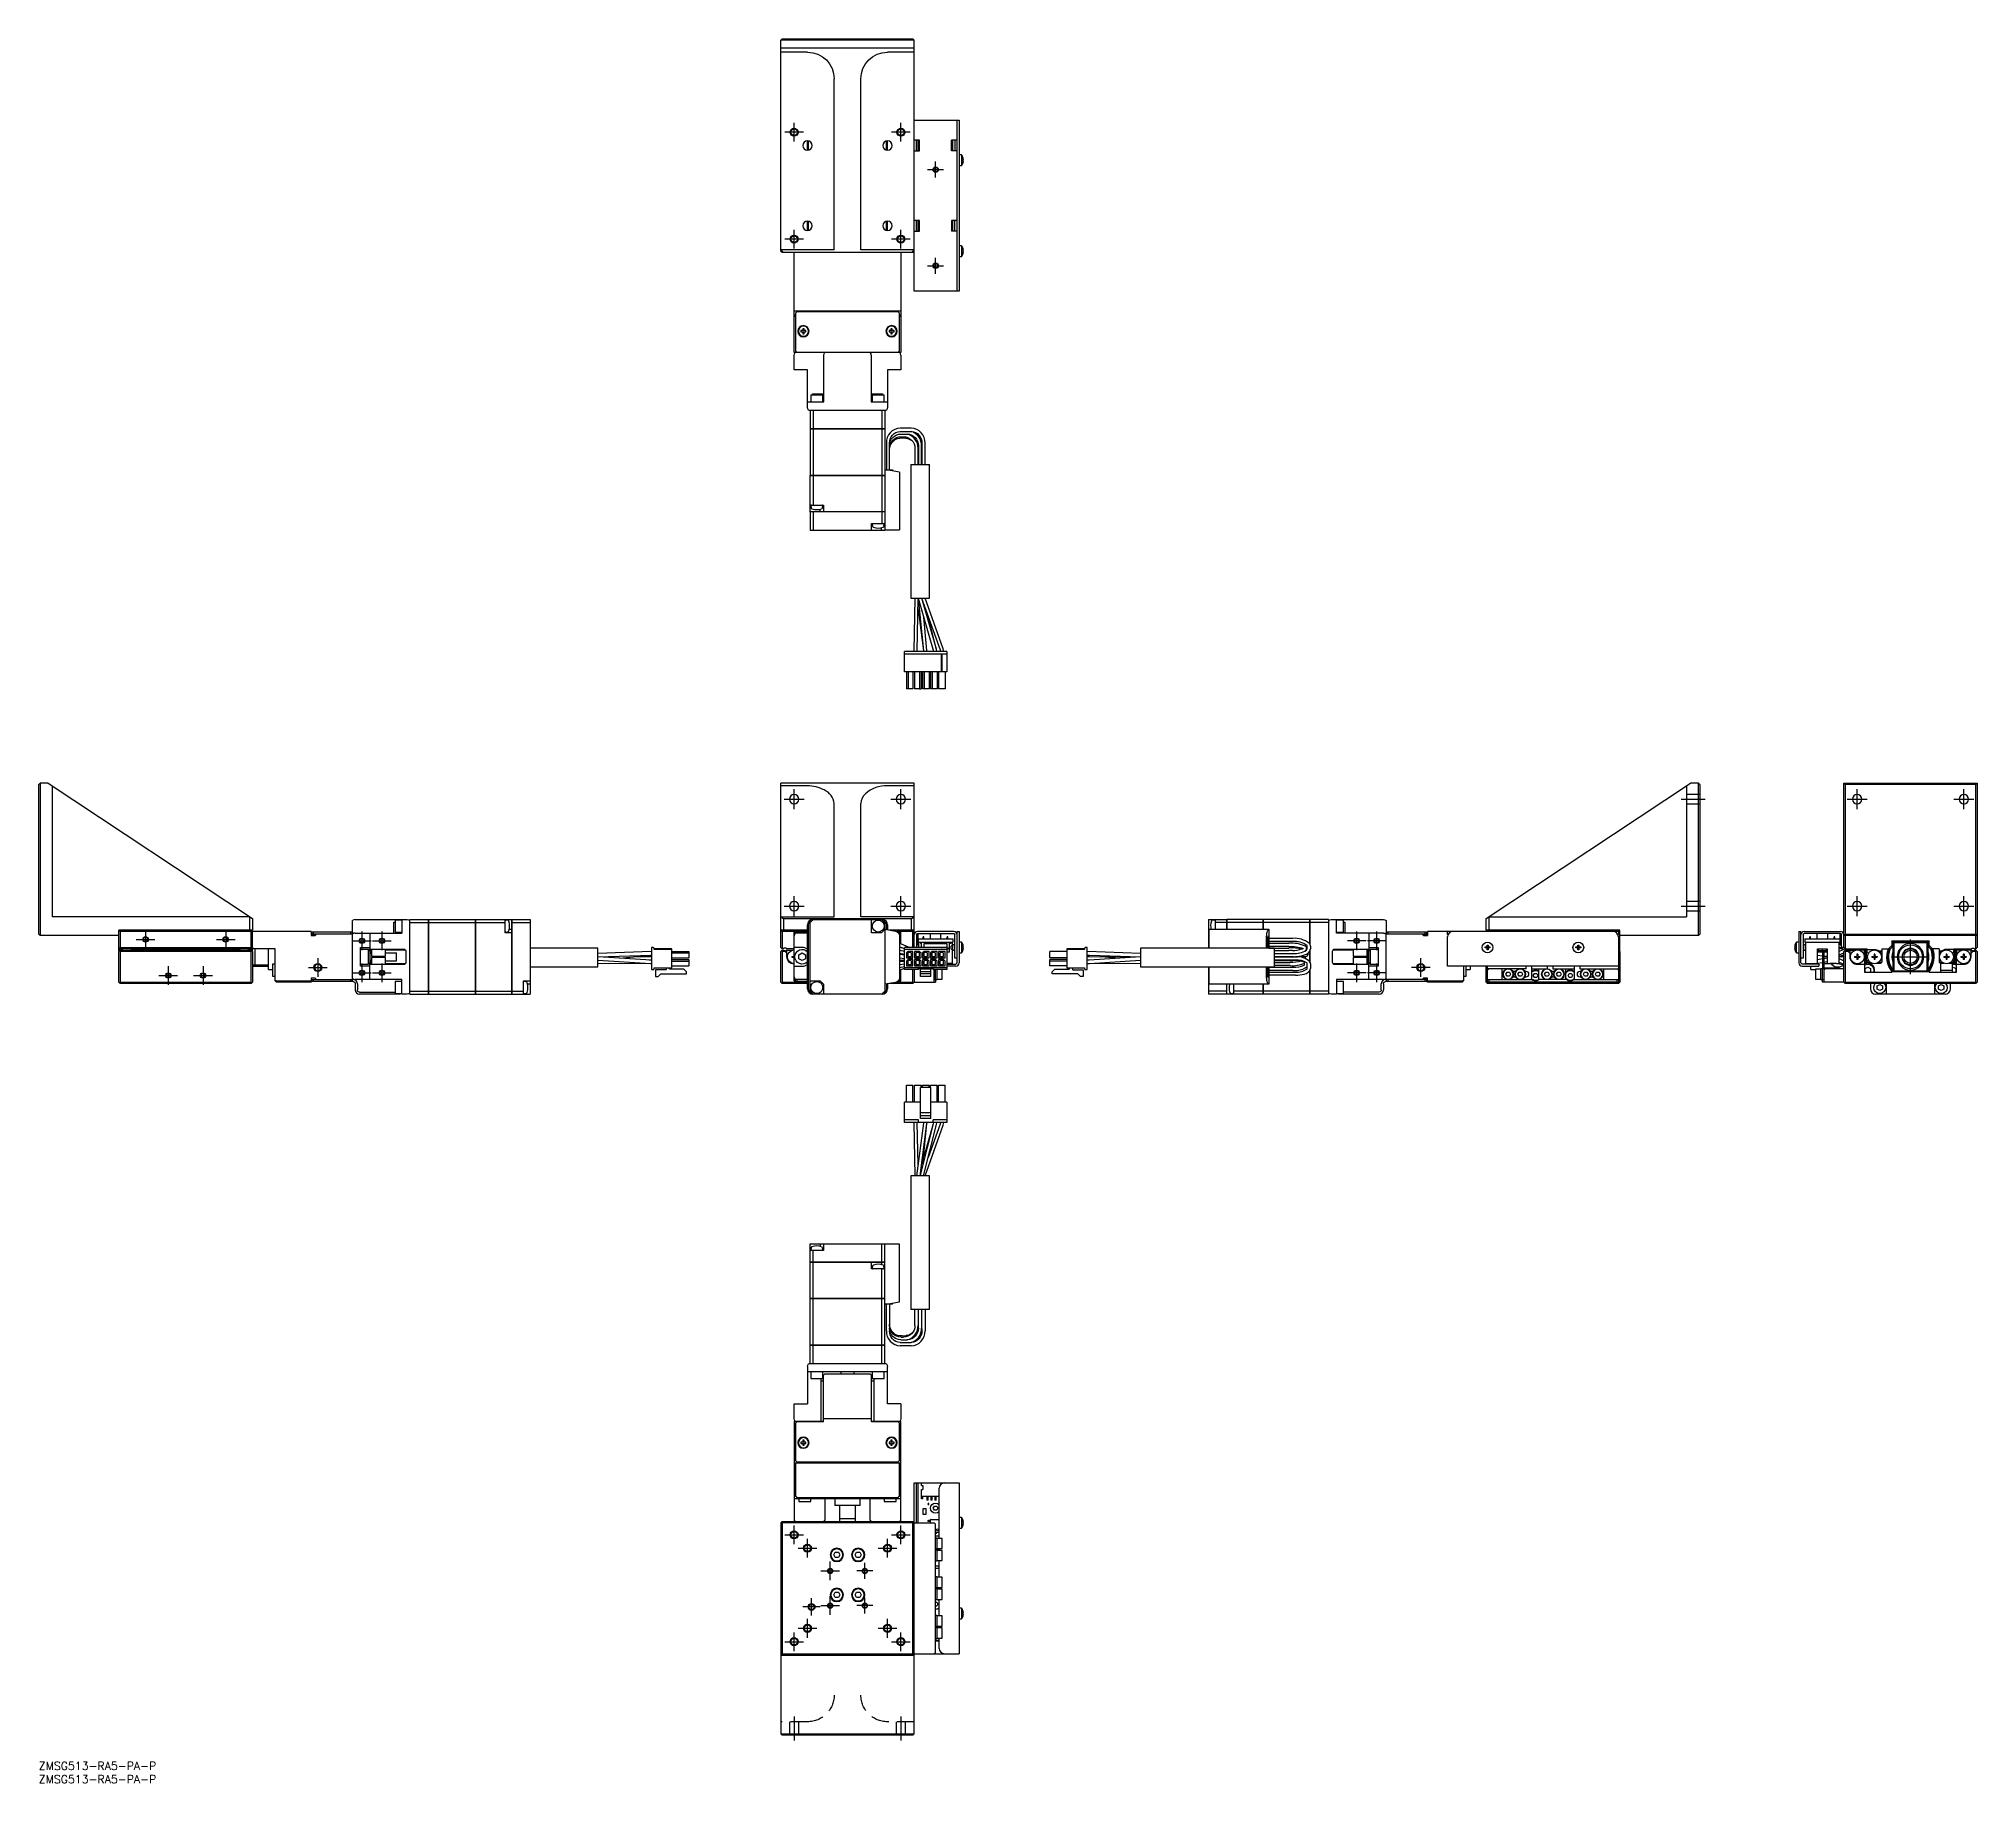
# Model space of a CAD drawing. Extents: x 0 to 726, y -8 to 645.
import ezdxf

# ---------------------------------------------------------------- set-up
doc = ezdxf.new("R2010")
doc.units = 0
doc.header["$LTSCALE"] = 0.5
doc.linetypes.add('CENTER', pattern=[50.8, 31.75, -6.35, 6.35, -6.35])
doc.linetypes.add('DASHED', pattern=[19.05, 12.7, -6.35])
for name, color, linetype in [('MSM_CENTER', 1, 'CENTER'), ('MSM_CONTINUOUS', 7, 'CONTINUOUS'), ('MSM_DASHED', 4, 'DASHED'), ('MSM_NARROW', 5, 'CONTINUOUS'), ('MSM_PART_NUMBER', 7, 'CONTINUOUS')]:
    doc.layers.add(name, color=color, linetype=linetype)
doc.styles.get("Standard").update_dxf_attribs({"font": 'txt.shx', "height": 1, "bigfont": 'bigfont.shx'})

# ---------------------------------------------------------------- blocks, each defined once
blk = doc.blocks.new('*U2')
at = {"layer": 'MSM_PART_NUMBER'}
blk.add_text('ZMSG513-RA5-PA-P', height=3, dxfattribs=at).set_placement((0, -3))
blk = doc.blocks.new('*U3')
at = {"layer": 'MSM_PART_NUMBER'}
blk.add_text('ZMSG513-RA5-PA-P', height=3, dxfattribs=at).set_placement((0, -8))

msp = doc.modelspace()

# ---------------------------------------------------------------- linework, layer by layer
at = {"layer": 'MSM_CENTER'}
for p, q in [((286.35, 610.19), (279.35, 610.19)), ((282.85, 606.69), (282.85, 613.69)), ((326.35, 610.19), (319.35, 610.19)), ((322.85, 606.69), (322.85, 613.69)), ((332.85, 596.19), (338.85, 596.19)), ((335.85, 593.19), (335.85, 599.19)), ((282.85, 566.69), (282.85, 573.69)), ((322.85, 566.69), (322.85, 573.69)), ((286.35, 570.19), (279.35, 570.19)), ((326.35, 570.19), (319.35, 570.19)), ((332.85, 560.19), (338.85, 560.19)), ((335.85, 557.19), (335.85, 563.19)), ((282.85, 356.69), (282.85, 364.19)), ((322.85, 356.69), (322.85, 364.19)), ((680.89, 356.69), (680.89, 364.19)), ((720.89, 356.69), (720.89, 364.19)), ((279.1, 360.44), (286.6, 360.44)), ((319.1, 360.44), (326.6, 360.44)), ((615.02, 360.44), (624.02, 360.44)), ((677.14, 360.44), (684.64, 360.44)), ((717.14, 360.44), (724.64, 360.44)), ((279.1, 320.44), (286.6, 320.44)), ((282.85, 316.69), (282.85, 324.19)), ((319.1, 320.44), (326.6, 320.44)), ((322.85, 316.69), (322.85, 324.19)), ((615.02, 320.44), (624.02, 320.44)), ((677.14, 320.44), (684.64, 320.44)), ((680.89, 316.69), (680.89, 324.19)), ((717.14, 320.44), (724.64, 320.44)), ((720.89, 316.69), (720.89, 324.19)), ((36.5, 307.94), (43.5, 307.94)), ((40, 311.44), (40, 304.44)), ((66.5, 307.94), (73.5, 307.94)), ((70, 311.44), (70, 304.44)), ((117.5, 307.44), (124.5, 307.44)), ((121, 310.94), (121, 303.94)), ((125, 307.44), (132, 307.44)), ((128.5, 310.94), (128.5, 303.94)), ((497.02, 307.44), (490.02, 307.44)), ((493.52, 303.94), (493.52, 310.94)), ((504.52, 307.44), (497.52, 307.44)), ((501.02, 303.94), (501.02, 310.94)), ((700.89, 294.94), (700.89, 307.94)), ((48.5, 297.94), (48.5, 290.94)), ((61.5, 297.94), (61.5, 290.94)), ((104.5, 300.94), (104.5, 293.94)), ((121, 298.94), (121, 291.94)), ((128.5, 298.94), (128.5, 291.94)), ((493.52, 291.94), (493.52, 298.94)), ((501.02, 291.94), (501.02, 298.94)), ((517.52, 293.94), (517.52, 300.94)), ((694.39, 301.44), (707.39, 301.44)), ((45, 294.44), (52, 294.44)), ((58, 294.44), (65, 294.44)), ((101, 297.44), (108, 297.44)), ((117.5, 295.44), (124.5, 295.44)), ((125, 295.44), (132, 295.44)), ((497.02, 295.44), (490.02, 295.44)), ((504.52, 295.44), (497.52, 295.44)), ((521.02, 297.44), (514.02, 297.44)), ((282.85, 81.5), (282.85, 88.5)), ((322.85, 81.5), (322.85, 88.5)), ((279.35, 85), (286.35, 85)), ((284.35, 80), (291.35, 80)), ((287.85, 76.5), (287.85, 83.5)), ((314.35, 80), (321.35, 80)), ((317.85, 76.5), (317.85, 83.5)), ((319.35, 85), (326.35, 85)), ((296.35, 68), (296.35, 75)), ((309.35, 68.5), (309.35, 74.5)), ((292.85, 71.5), (299.85, 71.5)), ((312.35, 71.5), (306.35, 71.5)), ((289.4, 54.75), (289.4, 61.25)), ((292.85, 58.5), (299.85, 58.5)), ((296.35, 55), (296.35, 62)), ((312.35, 58.5), (306.35, 58.5)), ((309.35, 55.5), (309.35, 61.5)), ((292.65, 58), (286.15, 58)), ((287.85, 46.5), (287.85, 53.5)), ((317.85, 46.5), (317.85, 53.5)), ((279.35, 45), (286.35, 45)), ((282.85, 41.5), (282.85, 48.5)), ((284.35, 50), (291.35, 50)), ((314.35, 50), (321.35, 50)), ((319.35, 45), (326.35, 45)), ((322.85, 41.5), (322.85, 48.5)), ((282.85, 17), (282.85, 8)), ((322.85, 17), (322.85, 8))]:
    msp.add_line(p, q, dxfattribs=at)
at = {"layer": 'MSM_CONTINUOUS'}
for p, q in [((278.35, 645.19), (277.85, 644.69)), ((277.85, 565.69), (277.85, 644.69)), ((327.85, 644.69), (277.85, 644.69)), ((327.85, 641.69), (277.85, 641.69)), ((287.85, 640.19), (277.85, 640.19)), ((278.35, 645.19), (327.35, 645.19)), ((327.85, 640.19), (317.85, 640.19)), ((327.35, 645.19), (327.85, 644.69)), ((327.85, 550.69), (327.85, 644.69)), ((297.85, 566.15), (297.85, 630.19)), ((307.85, 566.15), (307.85, 630.19)), ((327.85, 614.69), (344.65, 614.69)), ((343.85, 550.69), (343.85, 614.69)), ((344.65, 614.69), (344.65, 550.69)), ((287.85, 603.44), (287.85, 606.94)), ((288.2, 603.48), (288.2, 606.91)), ((317.5, 603.48), (317.5, 606.91)), ((317.85, 603.44), (317.85, 606.94)), ((329.85, 607.19), (327.85, 607.19)), ((327.85, 603.19), (329.85, 603.19)), ((328.65, 603.19), (328.65, 607.19)), ((329.15, 607.19), (329.15, 603.19)), ((329.35, 607.19), (329.35, 603.19)), ((329.85, 603.19), (329.85, 607.19)), ((341.85, 603.19), (341.85, 607.19)), ((343.85, 607.19), (341.85, 607.19)), ((343.85, 603.19), (341.85, 603.19)), ((342.35, 603.19), (342.35, 607.19)), ((343.05, 607.19), (343.05, 603.19)), ((345.55, 601.69), (344.65, 601.69)), ((344.65, 597.69), (345.55, 597.69)), ((345.55, 601.69), (345.55, 597.69)), ((346.12, 600.58), (346.12, 600.58)), ((346.12, 599.87), (346.24, 599.87)), ((346.12, 599.51), (346.12, 599.87)), ((346.24, 599.51), (346.12, 599.51)), ((346.12, 598.8), (346.12, 598.81)), ((287.85, 573.44), (287.85, 576.94)), ((288.2, 573.48), (288.2, 576.91)), ((317.5, 573.48), (317.5, 576.91)), ((317.85, 573.44), (317.85, 576.94)), ((329.85, 577.19), (327.85, 577.19)), ((328.65, 573.19), (328.65, 577.19)), ((329.15, 577.19), (329.15, 573.19)), ((329.35, 577.19), (329.35, 573.19)), ((329.85, 573.19), (329.85, 577.19)), ((343.85, 577.19), (341.85, 577.19)), ((341.85, 577.19), (341.85, 573.19)), ((342.35, 573.19), (342.35, 577.19)), ((343.05, 573.19), (343.05, 577.19)), ((327.85, 573.19), (329.85, 573.19)), ((343.85, 573.19), (341.85, 573.19)), ((345.55, 567.69), (344.65, 567.69)), ((345.55, 567.69), (345.55, 563.69)), ((346.12, 566.58), (346.12, 566.58)), ((277.85, 566.19), (278.85, 565.19)), ((278.35, 565.19), (277.85, 565.69)), ((297.85, 566.15), (277.89, 566.15)), ((278.1, 565.44), (278.35, 565.69)), ((327.35, 565.19), (278.35, 565.19)), ((282.85, 527.69), (282.85, 565.19)), ((327.81, 566.15), (307.85, 566.15)), ((322.85, 565.19), (322.85, 527.69)), ((326.85, 565.19), (327.85, 566.19)), ((327.35, 565.69), (327.6, 565.44)), ((327.6, 565.44), (327.35, 565.19)), ((327.6, 565.44), (327.85, 565.69)), ((344.65, 563.69), (345.55, 563.69)), ((346.12, 565.87), (346.24, 565.87)), ((346.12, 565.51), (346.12, 565.87)), ((346.24, 565.51), (346.12, 565.51)), ((346.12, 564.8), (346.12, 564.81)), ((344.65, 550.69), (327.85, 550.69)), ((322.85, 543.19), (282.85, 543.19)), ((283.35, 541.69), (282.85, 541.69)), ((283.35, 541.19), (282.85, 541.19)), ((283.85, 542.89), (283.35, 542.39)), ((283.35, 542.39), (283.35, 528.39)), ((321.85, 542.89), (283.85, 542.89)), ((288.35, 542.89), (288.35, 543.19)), ((289.1, 543.19), (289.1, 542.89)), ((294.6, 542.89), (294.6, 543.19)), ((298.05, 543.19), (297.85, 542.99)), ((307.85, 542.99), (297.85, 542.99)), ((297.85, 542.99), (297.85, 542.89)), ((307.85, 542.99), (307.65, 543.19)), ((307.85, 542.89), (307.85, 542.99)), ((311.1, 543.19), (311.1, 542.89)), ((316.6, 542.89), (316.6, 543.19)), ((317.35, 543.19), (317.35, 542.89)), ((322.35, 542.39), (321.85, 542.89)), ((322.35, 528.39), (322.35, 542.39)), ((322.85, 541.69), (322.35, 541.69)), ((322.85, 541.19), (322.35, 541.19)), ((286.11, 535.93), (285.43, 535.93)), ((285.43, 535.45), (286.11, 535.45)), ((286.11, 536.61), (286.11, 535.93)), ((286.11, 535.45), (286.11, 534.77)), ((286.59, 535.93), (286.59, 536.61)), ((287.27, 535.93), (286.59, 535.93)), ((286.59, 535.45), (287.27, 535.45)), ((286.59, 534.77), (286.59, 535.45)), ((319.11, 535.93), (318.43, 535.93)), ((318.43, 535.45), (319.11, 535.45)), ((319.11, 536.61), (319.11, 535.93)), ((319.11, 535.45), (319.11, 534.77)), ((319.59, 535.93), (319.59, 536.61)), ((320.27, 535.93), (319.59, 535.93)), ((319.59, 534.77), (319.59, 535.45)), ((319.59, 535.45), (320.27, 535.45)), ((322.85, 527.69), (282.85, 527.69)), ((282.85, 521.19), (282.85, 526.69)), ((283.35, 528.39), (283.85, 527.89)), ((283.85, 527.89), (321.85, 527.89)), ((288.35, 527.89), (288.35, 527.69)), ((292.85, 527.89), (292.85, 527.69)), ((293.85, 527.89), (293.85, 527.69)), ((293.95, 509.19), (293.95, 526.69)), ((295.35, 527.89), (295.35, 527.69)), ((310.35, 527.69), (310.35, 527.89)), ((311.75, 526.69), (311.75, 509.19)), ((311.85, 527.89), (311.85, 527.69)), ((312.85, 527.69), (312.85, 527.89)), ((317.35, 527.69), (317.35, 527.89)), ((321.85, 527.89), (322.35, 528.39)), ((322.85, 526.69), (322.85, 521.19)), ((287.85, 521.19), (282.85, 521.19)), ((287.85, 507.19), (287.85, 521.19)), ((317.85, 521.19), (317.85, 507.19)), ((322.85, 521.19), (317.85, 521.19)), ((287.85, 509.19), (293.95, 509.19)), ((293.6, 511.69), (289.1, 511.69)), ((289.1, 511.69), (289.1, 509.19)), ((289.77, 511.69), (289.77, 512.19)), ((289.77, 512.19), (293.95, 512.19)), ((293.6, 509.19), (293.6, 511.69)), ((311.75, 512.19), (315.93, 512.19)), ((311.75, 509.19), (317.85, 509.19)), ((316.6, 511.69), (312.1, 511.69)), ((312.1, 511.69), (312.1, 509.19)), ((315.93, 512.19), (315.93, 511.69)), ((316.6, 509.19), (316.6, 511.69)), ((288.23, 506.19), (317.47, 506.19)), ((288.85, 506.19), (288.85, 499.2)), ((290, 506.19), (290, 499.2)), ((315.69, 506.19), (315.69, 499.2)), ((316.85, 506.19), (316.85, 499.2)), ((288.85, 499.2), (316.85, 499.2)), ((288.85, 499.19), (288.85, 481.7)), ((316.85, 499.19), (288.85, 499.19)), ((288.86, 499.19), (288.86, 499.2)), ((290, 499.19), (290, 481.7)), ((290.01, 499.19), (290.01, 499.2)), ((315.69, 499.19), (315.69, 499.2)), ((315.69, 499.19), (315.69, 481.7)), ((316.84, 499.19), (316.84, 499.2)), ((316.85, 499.19), (316.85, 461.19)), ((317.4, 493.79), (317.4, 483.79)), ((318.6, 483.79), (318.6, 493.79)), ((326.7, 499.39), (322.6, 499.39)), ((322.6, 498.19), (326.7, 498.19)), ((322.76, 497.19), (325.24, 497.19)), ((322.91, 496.19), (323.79, 496.19)), ((323.37, 495.72), (324.75, 495.6)), ((326.69, 498.18), (326.66, 498.19)), ((330.7, 493.79), (330.7, 485.79)), ((331.9, 485.79), (331.9, 493.79)), ((318.6, 491.31), (318.6, 491.55)), ((328.1, 491.79), (328.1, 485.79)), ((329.24, 493.5), (329.24, 493.53)), ((329.24, 493.53), (329.25, 493.5)), ((329.3, 492.79), (329.24, 493.5)), ((329.25, 493.5), (329.4, 492.29)), ((329.3, 485.79), (329.3, 492.79)), ((329.4, 492.79), (329.4, 485.79)), ((330.6, 485.79), (330.6, 492.79)), ((288.85, 481.7), (316.85, 481.7)), ((316.85, 481.69), (288.85, 481.69)), ((288.85, 468.09), (288.85, 481.69)), ((288.86, 481.69), (288.86, 481.7)), ((290, 481.69), (290, 470.59)), ((290.01, 481.69), (290.01, 481.7)), ((315.69, 481.69), (315.69, 481.7)), ((315.69, 481.69), (315.69, 468.09)), ((316.84, 481.69), (316.84, 481.7)), ((316.85, 483.79), (319.65, 483.79)), ((322.35, 482.93), (317.45, 483.79)), ((319.65, 483.79), (319.65, 483.4)), ((322.35, 482.93), (322.35, 461.29)), ((326.5, 485.79), (333.5, 485.79)), ((326.5, 485.79), (326.5, 435.79)), ((333.5, 435.79), (333.5, 485.79)), ((288.85, 470.59), (293.85, 470.59)), ((316.85, 468.09), (288.85, 468.09)), ((288.85, 468.08), (288.85, 461.19)), ((316.85, 468.08), (288.85, 468.08)), ((288.86, 468.09), (288.86, 468.08)), ((289.12, 470.38), (289.19, 469.61)), ((290, 468.08), (290, 461.19)), ((290.01, 468.09), (290.01, 468.08)), ((292.6, 468.09), (292.6, 469.02)), ((293.51, 469.61), (293.58, 470.38)), ((293.85, 470.59), (293.85, 468.09)), ((315.69, 468.09), (315.69, 468.08)), ((315.69, 468.08), (315.69, 463.69)), ((316.84, 468.09), (316.84, 468.08)), ((288.85, 461.19), (316.85, 461.19)), ((311.85, 463.69), (316.85, 463.69)), ((311.85, 461.19), (311.85, 463.69)), ((312.12, 463.49), (312.19, 462.72)), ((315.6, 461.19), (315.6, 462.13)), ((316.51, 462.72), (316.58, 463.49)), ((316.85, 461.29), (322.35, 461.29)), ((326.5, 435.79), (333.5, 435.79)), ((328.05, 435.79), (327.65, 415.9)), ((328.95, 415.87), (329.35, 435.79)), ((329.35, 435.71), (334.88, 416.29)), ((329.36, 435.67), (331.32, 416.07)), ((330.61, 435.79), (337.5, 416.39)), ((338.72, 416.82), (331.99, 435.79)), ((329.26, 431.49), (331.31, 416.03)), ((336.13, 416.64), (330.94, 434.85)), ((332.61, 416.2), (331.37, 428.61)), ((336.18, 416.55), (333.07, 428.86)), ((340.1, 415.79), (324.25, 415.79)), ((324.25, 408.14), (324.25, 415.79)), ((340.1, 414.77), (324.25, 414.77)), ((327.65, 415.9), (327.65, 415.79)), ((328.95, 415.79), (328.95, 415.94)), ((328.95, 415.79), (328.95, 415.87)), ((331.32, 416.07), (331.34, 415.79)), ((332.64, 415.79), (332.61, 416.2)), ((334.88, 416.29), (334.99, 415.79)), ((336.31, 415.79), (336.13, 416.64)), ((336.32, 415.79), (336.18, 416.55)), ((337.5, 416.4), (337.66, 415.79)), ((337.5, 416.39), (337.66, 415.79)), ((338.02, 408.14), (338.02, 414.77)), ((338.32, 408.14), (338.32, 414.77)), ((338.98, 415.79), (338.72, 416.82)), ((340.1, 415.79), (340.1, 408.14)), ((340.1, 408.14), (324.25, 408.14)), ((324.97, 408.14), (324.97, 401.79)), ((325.57, 408.14), (325.57, 401.79)), ((327.37, 408.14), (327.37, 401.79)), ((327.97, 408.14), (327.97, 401.79)), ((329.77, 408.14), (329.77, 401.79)), ((330.37, 408.14), (330.37, 401.79)), ((330.97, 408.14), (330.97, 401.79)), ((331.57, 408.14), (331.57, 401.79)), ((333.37, 408.14), (333.37, 401.79)), ((333.97, 408.14), (333.97, 401.79)), ((334.57, 408.14), (334.57, 401.79)), ((336.37, 408.14), (336.37, 401.79)), ((336.97, 408.14), (336.97, 401.79)), ((339.37, 408.14), (339.37, 401.79)), ((325.57, 401.79), (324.97, 401.79)), ((327.37, 401.79), (325.57, 401.79)), ((329.77, 401.79), (327.97, 401.79)), ((329.77, 401.79), (330.37, 401.79)), ((330.97, 403.68), (330.37, 403.68)), ((330.97, 402.68), (330.37, 402.68)), ((331.57, 401.79), (330.97, 401.79)), ((333.37, 401.79), (331.57, 401.79)), ((333.97, 403.68), (333.37, 403.68)), ((333.97, 402.68), (333.37, 402.68)), ((334.57, 401.79), (333.97, 401.79)), ((336.37, 401.79), (334.57, 401.79)), ((339.37, 401.79), (336.97, 401.79)), ((0, 365.94), (0.5, 366.44)), ((0, 309.94), (0, 365.94)), ((0.5, 366.44), (0.5, 309.44)), ((3.5, 366.44), (0.5, 366.44)), ((3.5, 366.44), (80, 315.81)), ((5, 365.45), (5, 316.44)), ((277.85, 304.94), (277.85, 366.44)), ((327.85, 366.44), (277.85, 366.44)), ((287.85, 365.45), (277.85, 365.45)), ((327.85, 365.45), (317.85, 365.45)), ((327.85, 304.94), (327.85, 366.44)), ((542.02, 315.81), (618.52, 366.44)), ((617.02, 365.45), (617.02, 316.44)), ((621.52, 366.44), (618.52, 366.44)), ((621.52, 309.44), (621.52, 366.44)), ((622.02, 365.94), (621.52, 366.44)), ((622.02, 365.94), (622.02, 309.94)), ((675.89, 304.94), (675.89, 366.44)), ((676.39, 365.94), (675.89, 366.44)), ((675.89, 366.44), (725.89, 366.44)), ((676.39, 365.94), (676.39, 309.94)), ((725.39, 365.94), (676.39, 365.94)), ((725.39, 365.94), (725.89, 366.44)), ((725.39, 309.94), (725.39, 365.94)), ((725.89, 366.44), (725.89, 304.94)), ((297.85, 316.44), (297.85, 358.83)), ((307.85, 316.44), (307.85, 358.83)), ((79.04, 316.44), (5, 316.44)), ((79, 311.44), (79, 316.44)), ((80, 315.81), (80, 311.44)), ((117.5, 309.96), (117.5, 315.06)), ((118.5, 315.44), (138, 315.44)), ((133, 314.39), (133.5, 314.39)), ((133, 310.34), (133, 314.39)), ((133.5, 315.19), (133.5, 310.69)), ((136, 315.19), (133.5, 315.19)), ((136, 315.44), (136, 310.34)), ((139, 287.44), (139, 315.44)), ((139, 315.44), (145.99, 315.44)), ((139, 314.29), (145.99, 314.29)), ((145.99, 287.44), (145.99, 315.44)), ((146, 315.43), (145.99, 315.43)), ((146, 314.28), (145.99, 314.28)), ((146, 315.44), (146, 287.44)), ((146, 315.44), (163.49, 315.44)), ((146, 314.29), (163.49, 314.29)), ((163.49, 287.44), (163.49, 315.44)), ((163.5, 315.43), (163.49, 315.43)), ((163.5, 314.28), (163.49, 314.28)), ((163.5, 315.44), (163.5, 287.44)), ((163.5, 315.44), (177.1, 315.44)), ((163.5, 314.29), (174.6, 314.29)), ((174.6, 310.44), (174.6, 315.44)), ((175.59, 315.11), (174.82, 315.17)), ((177.1, 287.44), (177.1, 315.44)), ((177.1, 315.43), (177.11, 315.43)), ((177.1, 314.28), (177.11, 314.28)), ((177.11, 315.44), (177.11, 287.44)), ((177.11, 315.44), (184, 315.44)), ((177.11, 314.29), (184, 314.29)), ((184, 315.44), (184, 287.44)), ((277.85, 316.44), (297.85, 316.44)), ((277.89, 316.44), (278.85, 315.81)), ((278.85, 315.81), (326.85, 315.81)), ((278.85, 315.81), (278.85, 311.44)), ((287.85, 289.44), (287.85, 313.44)), ((288.23, 289.44), (288.23, 313.44)), ((288.85, 288.6), (288.85, 314.29)), ((289.85, 315.44), (315.85, 315.44)), ((327.85, 316.44), (307.85, 316.44)), ((311.85, 310.44), (311.85, 315.44)), ((316.85, 314.29), (316.85, 288.6)), ((317.47, 313.44), (317.47, 311.63)), ((317.85, 313.44), (317.85, 311.56)), ((326.85, 315.81), (327.81, 316.44)), ((326.85, 311.44), (326.85, 315.81)), ((438.02, 315.44), (438.02, 304.67)), ((438.02, 315.44), (444.91, 315.44)), ((440.31, 315.17), (439.54, 315.11)), ((440.52, 315.44), (440.52, 311.74)), ((444.91, 314.29), (440.52, 314.29)), ((444.91, 311.74), (444.91, 315.44)), ((444.92, 315.43), (444.91, 315.43)), ((444.92, 314.28), (444.91, 314.28)), ((444.92, 315.44), (444.92, 311.74)), ((458.52, 315.44), (444.92, 315.44)), ((458.52, 314.29), (444.92, 314.29)), ((458.52, 311.74), (458.52, 315.44)), ((458.52, 315.43), (458.53, 315.43)), ((458.52, 314.28), (458.53, 314.28)), ((476.02, 315.44), (458.53, 315.44)), ((458.53, 315.44), (458.53, 311.74)), ((476.02, 314.29), (458.53, 314.29)), ((476.02, 315.44), (476.02, 306.17)), ((476.02, 315.43), (476.03, 315.43)), ((476.02, 314.28), (476.03, 314.28)), ((483.02, 315.44), (476.03, 315.44)), ((476.03, 306.15), (476.03, 315.44)), ((483.02, 314.29), (476.03, 314.29)), ((483.02, 315.44), (483.02, 287.44)), ((484.02, 315.44), (503.52, 315.44)), ((486.02, 310.34), (486.02, 315.44)), ((488.52, 315.19), (486.02, 315.19)), ((488.52, 310.69), (488.52, 315.19)), ((488.52, 314.39), (489.02, 314.39)), ((489.02, 314.39), (489.02, 310.34)), ((504.52, 315.06), (504.52, 309.96)), ((542.02, 311.44), (542.02, 315.81)), ((542.98, 316.44), (617.02, 316.44)), ((543.02, 316.44), (543.02, 311.44)), ((0.5, 309.44), (0, 309.94)), ((30, 309.44), (0.5, 309.44)), ((30.5, 311.44), (30, 310.94)), ((30, 303.74), (30, 311.44)), ((80, 311.44), (30, 311.44)), ((30.5, 304.94), (30, 304.44)), ((30.25, 311.19), (30.5, 310.94)), ((30.5, 310.94), (30.5, 304.94)), ((79.5, 310.94), (30.5, 310.94)), ((30.5, 304.94), (79.5, 304.94)), ((79.75, 311.19), (79.5, 311.44)), ((79.5, 310.94), (79.75, 311.19)), ((79.5, 304.94), (79.5, 310.94)), ((80, 304.44), (79.5, 304.94)), ((80, 310.94), (79.75, 311.19)), ((80, 303.74), (80, 310.94)), ((102, 310.94), (80, 310.94)), ((80.5, 304.44), (80, 304.94)), ((102, 310.94), (102, 309.44)), ((103.75, 309.69), (102, 309.69)), ((102, 309.44), (103.5, 309.44)), ((102.3, 309.94), (102.3, 310.74)), ((102.3, 310.74), (117.3, 310.74)), ((117.5, 309.94), (102.3, 309.94)), ((102.8, 310.74), (102.8, 309.94)), ((104, 309.94), (103.5, 309.44)), ((116.8, 309.94), (116.8, 310.74)), ((117.3, 310.74), (117.3, 309.94)), ((117.5, 292.94), (117.5, 309.94)), ((118.5, 310.34), (136, 310.34)), ((120.5, 304.94), (124, 304.94)), ((120.5, 297.94), (120.5, 304.94)), ((124, 310.34), (124, 304.31)), ((133.5, 310.69), (136, 310.69)), ((177.1, 310.44), (174.6, 310.44)), ((174.82, 310.71), (175.59, 310.78)), ((177.1, 311.69), (176.17, 311.69)), ((229.4, 304.91), (229.4, 296.63)), ((230.12, 304.91), (229.4, 304.91)), ((287.85, 311.44), (277.85, 311.44)), ((277.85, 310.94), (278.1, 311.19)), ((278.35, 304.44), (277.85, 304.94)), ((278.1, 311.19), (278.35, 311.44)), ((278.35, 310.94), (278.1, 311.19)), ((278.35, 310.94), (278.35, 304.44)), ((287.85, 310.94), (278.35, 310.94)), ((282.85, 292.44), (282.85, 310.94)), ((283.05, 309.94), (282.85, 309.94)), ((285.85, 304.94), (282.85, 304.94)), ((283.35, 310.21), (283.35, 310.74)), ((283.35, 310.74), (287.85, 310.74)), ((283.85, 310.74), (283.85, 310.34)), ((287.85, 310.34), (283.85, 310.34)), ((315.6, 310.44), (311.85, 310.44)), ((316.85, 311.74), (320.86, 311.03)), ((327.85, 311.44), (318.55, 311.44)), ((327.35, 310.94), (321.2, 310.94)), ((321.57, 310.74), (322.35, 310.74)), ((321.85, 310.51), (321.85, 310.74)), ((322.35, 310.74), (322.35, 310.21)), ((322.35, 309.26), (322.35, 293.62)), ((322.35, 306.55), (326.2, 304.91)), ((322.35, 305.18), (324.25, 304.57)), ((322.37, 305.23), (322.98, 304.97)), ((322.85, 309.94), (322.65, 309.94)), ((322.85, 306.33), (322.85, 310.94)), ((322.85, 305.02), (322.85, 305.03)), ((340.1, 304.91), (324.25, 304.91)), ((324.25, 296.63), (324.25, 304.91)), ((327.35, 311.44), (327.6, 311.19)), ((327.6, 311.19), (327.35, 310.94)), ((327.35, 304.91), (327.35, 310.94)), ((327.6, 311.19), (327.85, 310.94)), ((327.85, 304.94), (327.82, 304.91)), ((328.65, 304.94), (327.85, 304.94)), ((328.65, 309.74), (328.65, 304.94)), ((328.65, 305.94), (329.15, 305.94)), ((329.15, 309.94), (328.7, 309.94)), ((342.65, 310.94), (329.05, 310.94)), ((329.05, 310.14), (342.65, 310.14)), ((329.15, 309.94), (329.15, 305.94)), ((329.35, 308.14), (329.35, 306.94)), ((329.35, 308.14), (342.35, 308.14)), ((329.35, 306.94), (342.35, 306.94)), ((329.6, 304.91), (329.6, 306.94)), ((330.14, 306.94), (330.14, 306.39)), ((330.6, 306.39), (330.14, 306.39)), ((330.6, 304.91), (330.6, 306.94)), ((331.22, 308.14), (331.22, 308.94)), ((331.47, 308.94), (331.22, 308.94)), ((331.47, 308.14), (331.47, 308.94)), ((331.6, 304.91), (331.6, 306.44)), ((331.6, 306.44), (340.1, 306.44)), ((333.85, 310.14), (333.85, 308.14)), ((337.85, 308.14), (337.85, 310.14)), ((340.1, 306.44), (340.1, 296.63)), ((340.22, 308.14), (340.22, 308.94)), ((340.47, 308.94), (340.22, 308.94)), ((340.47, 308.14), (340.47, 308.94)), ((341.1, 303.24), (341.1, 306.94)), ((341.55, 306.39), (341.1, 306.39)), ((341.55, 306.94), (341.55, 306.39)), ((342.15, 305.94), (341.65, 305.44)), ((341.65, 304.44), (341.65, 305.44)), ((342.1, 306.94), (342.1, 305.89)), ((342.15, 305.94), (342.15, 303.94)), ((343.05, 305.94), (342.15, 305.94)), ((342.35, 308.14), (342.35, 306.94)), ((343.05, 300.94), (343.05, 309.74)), ((343.85, 310.94), (344.65, 310.94)), ((343.85, 299.24), (343.85, 310.94)), ((344.65, 310.94), (344.65, 299.14)), ((345.55, 306.94), (344.65, 306.94)), ((345.55, 306.94), (345.55, 302.94)), ((346.12, 305.83), (346.12, 305.83)), ((346.12, 304.76), (346.12, 305.12)), ((346.12, 305.12), (346.24, 305.12)), ((392.62, 304.91), (391.9, 304.91)), ((392.62, 296.63), (392.62, 304.91)), ((438.12, 311.69), (438.02, 311.69)), ((438.12, 311.74), (438.12, 304.67)), ((438.12, 311.74), (460.62, 311.74)), ((459.76, 304.67), (459.76, 309.26)), ((460.02, 311.03), (460.62, 311.64)), ((460.23, 304.67), (460.23, 309.04)), ((460.62, 309.04), (460.23, 309.04)), ((460.62, 311.74), (460.62, 304.67)), ((469.62, 308.34), (460.62, 308.34)), ((469.62, 307.14), (460.62, 307.14)), ((460.62, 306.54), (468.14, 306.54)), ((468.14, 305.34), (460.62, 305.34)), ((475.02, 304.42), (475.02, 305.4)), ((476.22, 305.4), (476.22, 304.44)), ((486.02, 310.69), (488.52, 310.69)), ((503.52, 310.34), (486.02, 310.34)), ((498.02, 310.34), (498.02, 304.31)), ((498.02, 304.94), (501.52, 304.94)), ((501.52, 304.94), (501.52, 297.94)), ((504.52, 292.94), (504.52, 309.94)), ((519.72, 309.94), (504.52, 309.94)), ((504.72, 309.94), (504.72, 310.74)), ((504.72, 310.74), (519.72, 310.74)), ((505.22, 310.74), (505.22, 309.94)), ((518.52, 309.44), (518.02, 309.94)), ((520.02, 309.69), (518.27, 309.69)), ((518.52, 309.44), (520.02, 309.44)), ((519.22, 309.94), (519.22, 310.74)), ((519.72, 310.74), (519.72, 309.94)), ((520.02, 310.94), (520.02, 309.44)), ((591.52, 310.94), (520.02, 310.94)), ((527.52, 309.74), (527.52, 310.94)), ((527.52, 309.74), (527.69, 309.74)), ((527.52, 297.94), (527.52, 308.94)), ((541.63, 304.76), (541.63, 305.12)), ((541.63, 305.12), (542.34, 305.12)), ((592.02, 311.44), (542.02, 311.44)), ((542.27, 311.19), (542.02, 310.94)), ((542.52, 311.44), (542.27, 311.19)), ((542.27, 311.19), (542.52, 310.94)), ((542.34, 305.83), (542.7, 305.83)), ((542.34, 305.12), (542.34, 305.83)), ((542.35, 305.11), (542.34, 305.12)), ((542.35, 304.77), (542.35, 305.11)), ((542.35, 305.11), (542.69, 305.11)), ((542.69, 305.11), (542.7, 305.12)), ((542.69, 305.11), (542.69, 304.77)), ((542.7, 305.83), (542.7, 305.12)), ((542.7, 305.12), (543.41, 305.12)), ((543.41, 305.12), (543.41, 304.76)), ((575.63, 304.76), (575.63, 305.12)), ((575.63, 305.12), (576.34, 305.12)), ((576.34, 305.83), (576.7, 305.83)), ((576.34, 305.12), (576.34, 305.83)), ((576.35, 305.11), (576.34, 305.12)), ((576.35, 304.77), (576.35, 305.11)), ((576.35, 305.11), (576.69, 305.11)), ((576.69, 305.11), (576.7, 305.12)), ((576.69, 305.11), (576.69, 304.77)), ((576.7, 305.83), (576.7, 305.12)), ((576.7, 305.12), (577.41, 305.12)), ((577.41, 305.12), (577.41, 304.76)), ((591.52, 309.74), (591.35, 309.74)), ((592.02, 310.94), (591.52, 311.44)), ((591.52, 310.94), (591.77, 311.19)), ((591.52, 310.94), (591.52, 309.74)), ((591.52, 308.94), (591.52, 291.94)), ((592.02, 304.44), (591.52, 304.94)), ((592.02, 303.74), (592.02, 311.44)), ((621.52, 309.44), (592.02, 309.44)), ((621.52, 309.44), (622.02, 309.94)), ((657.5, 305.12), (657.62, 305.12)), ((657.62, 305.83), (657.62, 305.83)), ((657.62, 305.12), (657.62, 304.76)), ((658.2, 302.94), (658.2, 306.94)), ((659.09, 306.94), (658.2, 306.94)), ((659.09, 310.94), (659.09, 299.14)), ((659.09, 310.94), (659.89, 310.94)), ((659.89, 299.24), (659.89, 310.94)), ((660.69, 309.74), (660.69, 300.94)), ((661.59, 305.94), (660.69, 305.94)), ((661.09, 310.94), (674.69, 310.94)), ((674.69, 310.14), (661.09, 310.14)), ((661.39, 308.14), (661.39, 306.94)), ((661.39, 308.14), (674.39, 308.14)), ((661.39, 306.94), (674.39, 306.94)), ((661.59, 303.94), (661.59, 305.94)), ((661.64, 305.89), (661.59, 305.94)), ((661.64, 306.94), (661.64, 298.94)), ((663.27, 308.14), (663.27, 308.94)), ((663.52, 308.94), (663.27, 308.94)), ((663.52, 308.14), (663.52, 308.94)), ((665.89, 310.14), (665.89, 308.14)), ((669.89, 308.14), (669.89, 310.14)), ((672.27, 308.14), (672.27, 308.94)), ((672.52, 308.94), (672.27, 308.94)), ((672.52, 308.14), (672.52, 308.94)), ((674.14, 298.94), (674.14, 306.94)), ((674.14, 304.91), (675.93, 304.91)), ((674.39, 308.14), (674.39, 306.94)), ((674.59, 305.94), (674.59, 309.94)), ((675.04, 309.94), (674.59, 309.94)), ((674.59, 305.94), (675.09, 305.94)), ((675.09, 304.94), (675.09, 309.74)), ((675.89, 304.94), (675.09, 304.94)), ((675.89, 309.44), (676.39, 309.94)), ((725.89, 309.44), (675.89, 309.44)), ((676.39, 304.44), (675.89, 304.94)), ((676.39, 309.94), (725.39, 309.94)), ((676.39, 309.44), (676.39, 304.44)), ((692.69, 304.44), (693.89, 305.65)), ((693.89, 304.94), (693.39, 304.44)), ((693.89, 307.44), (707.89, 307.44)), ((693.89, 307.44), (693.89, 304.94)), ((694.39, 306.14), (695.19, 306.94)), ((694.39, 296.74), (694.39, 306.14)), ((694.69, 306.44), (694.69, 296.44)), ((706.89, 306.64), (694.89, 306.64)), ((695.19, 306.94), (706.59, 306.94)), ((706.59, 306.94), (706.89, 306.64)), ((707.09, 306.44), (706.89, 306.64)), ((707.09, 296.44), (707.09, 306.44)), ((707.09, 306.44), (707.39, 306.14)), ((707.39, 306.14), (707.39, 296.74)), ((707.89, 304.94), (707.89, 307.44)), ((707.89, 305.65), (709.1, 304.44)), ((708.39, 304.44), (707.89, 304.94)), ((725.89, 309.44), (725.39, 309.94)), ((725.39, 304.44), (725.39, 309.44)), ((725.89, 304.94), (725.39, 304.44)), ((88.5, 304.44), (30, 304.44)), ((30, 304.24), (31.4, 304.24)), ((30.5, 303.94), (30, 303.44)), ((30.1, 303.64), (30, 303.74)), ((30, 291.94), (30, 303.44)), ((30.1, 303.54), (30.1, 303.74)), ((30.5, 303.44), (30.25, 303.69)), ((31.1, 304.04), (30.4, 304.04)), ((30.5, 303.94), (79.5, 303.94)), ((79.5, 303.44), (30.5, 303.44)), ((30.5, 303.44), (30.5, 291.94)), ((31.4, 303.94), (31.4, 304.24)), ((75.5, 304.06), (34.5, 304.06)), ((34.5, 303.94), (34.5, 304.06)), ((75.5, 303.94), (75.5, 304.06)), ((78.6, 303.94), (78.6, 304.24)), ((80, 304.24), (78.6, 304.24)), ((79.6, 304.04), (78.9, 304.04)), ((80, 303.44), (79.5, 303.94)), ((79.75, 303.69), (79.5, 303.44)), ((79.5, 291.94), (79.5, 303.44)), ((80, 303.74), (79.9, 303.64)), ((79.9, 303.74), (79.9, 303.54)), ((80, 303.44), (80, 291.94)), ((80, 298.44), (86, 298.44)), ((80, 297.94), (86, 297.94)), ((81, 298.44), (81, 304.44)), ((86, 296.69), (86, 304.44)), ((87.5, 298.69), (87.5, 294.19)), ((88.5, 298.69), (87.5, 298.69)), ((88.5, 292.44), (88.5, 304.44)), ((123.5, 304.19), (120.5, 304.19)), ((120.5, 298.69), (123.5, 298.69)), ((124, 297.94), (120.5, 297.94)), ((123.5, 298.69), (123.5, 304.19)), ((124, 304.31), (124.09, 304.31)), ((124, 298.57), (124.09, 298.57)), ((124, 292.94), (124, 298.57)), ((124.01, 304.29), (124.09, 304.31)), ((124.09, 298.57), (124.01, 298.6)), ((124.1, 298.57), (124.1, 304.32)), ((124.3, 303.94), (124.1, 303.74)), ((124.1, 302.58), (124.3, 302.94)), ((124.3, 299.94), (124.1, 300.31)), ((124.1, 299.14), (124.3, 298.94)), ((124.3, 304.34), (136.7, 304.34)), ((124.3, 303.94), (124.3, 302.94)), ((124.6, 303.94), (124.3, 303.94)), ((124.3, 302.94), (124.6, 302.94)), ((124.3, 299.94), (124.3, 298.94)), ((124.3, 299.94), (124.6, 299.94)), ((124.3, 298.94), (124.6, 298.94)), ((136.7, 298.54), (124.3, 298.54)), ((124.6, 304.34), (124.6, 301.69)), ((124.6, 301.69), (129.8, 301.69)), ((124.6, 301.19), (124.6, 298.54)), ((129.8, 301.19), (124.6, 301.19)), ((129.8, 301.69), (129.8, 304.34)), ((137.39, 303.94), (129.8, 303.94)), ((129.8, 302.94), (134, 302.94)), ((129.8, 298.54), (129.8, 301.19)), ((129.8, 299.94), (134, 299.94)), ((129.8, 298.94), (137.39, 298.94)), ((134, 299.94), (134, 302.94)), ((137.5, 303.54), (137.5, 299.34)), ((209.4, 304.67), (184, 304.67)), ((184, 297.67), (209.4, 297.67)), ((209.4, 297.67), (209.4, 304.67)), ((229.28, 303.39), (209.4, 302.74)), ((209.4, 301.44), (229.33, 302.09)), ((209.4, 300.14), (229.2, 298.9)), ((209.4, 299.04), (229.07, 298.89)), ((229.28, 300.2), (209.42, 301.44)), ((217.55, 300.93), (229.12, 302.06)), ((223.88, 301.55), (228.73, 301.58)), ((229.4, 300.2), (228.62, 300.24)), ((228.73, 301.58), (229.4, 301.59)), ((229.07, 298.89), (229.4, 298.89)), ((229.12, 302.06), (229.4, 302.08)), ((229.2, 298.9), (229.4, 298.89)), ((229.4, 303.39), (229.28, 303.39)), ((229.4, 300.19), (229.28, 300.2)), ((229.33, 302.09), (229.4, 302.09)), ((230.42, 304.2), (230.42, 304.61)), ((237.05, 304.45), (230.42, 304.45)), ((237.05, 304.2), (230.42, 304.2)), ((237.05, 297.34), (237.05, 304.45)), ((237.05, 303.47), (243.4, 303.47)), ((237.05, 302.87), (243.4, 302.87)), ((237.05, 301.07), (243.4, 301.07)), ((237.05, 300.47), (243.4, 300.47)), ((237.05, 299.87), (243.4, 299.87)), ((237.05, 298.07), (243.4, 298.07)), ((243.4, 303.47), (243.4, 301.07)), ((243.4, 300.47), (243.4, 298.07)), ((278.1, 303.69), (277.85, 303.44)), ((277.85, 291.94), (277.85, 303.44)), ((278.1, 303.69), (278.35, 303.94)), ((278.35, 303.44), (278.1, 303.69)), ((278.79, 304.44), (278.35, 304.44)), ((278.35, 303.94), (278.79, 303.94)), ((278.35, 303.44), (278.35, 291.94)), ((279.55, 303.44), (278.35, 303.44)), ((280.15, 303.87), (279.55, 303.44)), ((279.55, 303.44), (280.15, 302.84)), ((282.85, 304.44), (280.11, 304.44)), ((280.11, 303.94), (282.24, 303.94)), ((280.15, 301.44), (280.15, 303.94)), ((281.95, 301.59), (282.74, 301.59)), ((281.95, 301.59), (281.95, 301.3)), ((281.95, 301.3), (282.74, 301.3)), ((282.48, 301.59), (282.48, 301.3)), ((282.85, 302.44), (282.8, 302.44)), ((282.8, 302.44), (282.8, 301.65)), ((282.8, 301.24), (282.8, 300.44)), ((282.85, 300.44), (282.8, 300.44)), ((282.85, 297.94), (285.85, 297.94)), ((284.6, 302.16), (285.85, 302.88)), ((284.6, 300.72), (284.6, 302.16)), ((285.85, 300), (284.6, 300.72)), ((285.85, 302.88), (287.1, 302.16)), ((287.1, 300.72), (285.85, 300)), ((287.1, 302.16), (287.1, 300.72)), ((322.35, 303.92), (324.27, 303.55)), ((324.25, 302.33), (322.35, 302.7)), ((324.25, 302.04), (322.35, 302.32)), ((322.35, 301.1), (324.25, 300.83)), ((324.25, 300.07), (322.35, 300.03)), ((322.35, 299.71), (324.25, 299.87)), ((324.25, 298.66), (322.35, 298.5)), ((324.25, 297.69), (322.35, 297.27)), ((322.85, 302.6), (322.85, 302.24)), ((322.89, 302.44), (322.85, 302.44)), ((322.85, 300.04), (322.85, 299.75)), ((322.89, 302.44), (322.89, 302.24)), ((338.02, 304.2), (324.25, 304.2)), ((325.57, 303.47), (324.97, 302.87)), ((324.97, 302.87), (324.97, 301.07)), ((324.97, 301.07), (327.37, 301.07)), ((324.97, 299.87), (325.57, 300.47)), ((324.97, 299.87), (324.97, 298.07)), ((324.97, 298.07), (327.37, 298.07)), ((325.63, 303.02), (325.38, 302.77)), ((325.38, 302.77), (325.38, 301.52)), ((325.38, 301.52), (326.85, 301.52)), ((325.63, 300.02), (325.38, 299.77)), ((325.38, 299.77), (325.38, 298.52)), ((325.38, 298.52), (326.85, 298.52)), ((327.37, 303.47), (325.57, 303.47)), ((327.37, 300.47), (325.57, 300.47)), ((326.6, 303.02), (325.63, 303.02)), ((326.6, 300.02), (325.63, 300.02)), ((326.85, 302.77), (326.6, 303.02)), ((326.85, 299.77), (326.6, 300.02)), ((326.85, 301.52), (326.85, 302.77)), ((326.85, 298.52), (326.85, 299.77)), ((327.37, 301.07), (327.37, 303.47)), ((327.37, 298.07), (327.37, 300.47)), ((327.97, 303.47), (327.97, 301.07)), ((329.77, 303.47), (327.97, 303.47)), ((327.97, 301.07), (330.37, 301.07)), ((329.77, 300.47), (327.97, 300.47)), ((327.97, 300.47), (327.97, 298.07)), ((327.97, 298.07), (330.37, 298.07)), ((328.63, 303.02), (328.38, 302.77)), ((328.38, 302.77), (328.38, 301.52)), ((328.38, 301.52), (329.85, 301.52)), ((328.63, 300.02), (328.38, 299.77)), ((328.38, 299.77), (328.38, 298.52)), ((328.38, 298.52), (329.85, 298.52)), ((329.6, 303.02), (328.63, 303.02)), ((329.6, 300.02), (328.63, 300.02)), ((329.85, 302.77), (329.6, 303.02)), ((329.85, 299.77), (329.6, 300.02)), ((329.77, 303.47), (330.37, 302.87)), ((330.37, 299.87), (329.77, 300.47)), ((329.85, 301.52), (329.85, 302.77)), ((329.85, 298.52), (329.85, 299.77)), ((330.37, 301.07), (330.37, 302.87)), ((330.37, 298.07), (330.37, 299.87)), ((331.57, 303.47), (330.97, 302.87)), ((330.97, 302.87), (330.97, 301.07)), ((330.97, 301.07), (333.37, 301.07)), ((330.97, 300.47), (330.97, 298.07)), ((332.77, 300.47), (330.97, 300.47)), ((330.97, 298.07), (333.37, 298.07)), ((331.63, 303.02), (331.38, 302.77)), ((331.38, 302.77), (331.38, 301.52)), ((331.38, 301.52), (332.85, 301.52)), ((331.63, 300.02), (331.38, 299.77)), ((331.38, 299.77), (331.38, 298.52)), ((331.38, 298.52), (332.85, 298.52)), ((333.37, 303.47), (331.57, 303.47)), ((332.6, 303.02), (331.63, 303.02)), ((332.6, 300.02), (331.63, 300.02)), ((332.85, 302.77), (332.6, 303.02)), ((332.85, 299.77), (332.6, 300.02)), ((333.37, 299.87), (332.77, 300.47)), ((332.85, 301.52), (332.85, 302.77)), ((332.85, 298.52), (332.85, 299.77)), ((333.37, 301.07), (333.37, 303.47)), ((333.37, 298.07), (333.37, 299.87)), ((334.57, 303.47), (333.97, 302.87)), ((333.97, 302.87), (333.97, 301.07)), ((333.97, 301.07), (336.37, 301.07)), ((333.97, 300.47), (333.97, 298.07)), ((335.77, 300.47), (333.97, 300.47)), ((333.97, 298.07), (336.37, 298.07)), ((334.63, 303.02), (334.38, 302.77)), ((334.38, 302.77), (334.38, 301.52)), ((334.38, 301.52), (335.85, 301.52)), ((334.63, 300.02), (334.38, 299.77)), ((334.38, 299.77), (334.38, 298.52)), ((334.38, 298.52), (335.85, 298.52)), ((336.37, 303.47), (334.57, 303.47)), ((335.6, 303.02), (334.63, 303.02)), ((335.6, 300.02), (334.63, 300.02)), ((335.85, 302.77), (335.6, 303.02)), ((335.85, 299.77), (335.6, 300.02)), ((336.37, 299.87), (335.77, 300.47)), ((335.85, 301.52), (335.85, 302.77)), ((335.85, 298.52), (335.85, 299.77)), ((336.37, 301.07), (336.37, 303.47)), ((336.37, 298.07), (336.37, 299.87)), ((336.97, 303.47), (336.97, 301.07)), ((339.37, 303.47), (336.97, 303.47)), ((336.97, 301.07), (339.37, 301.07)), ((338.77, 300.47), (336.97, 300.47)), ((336.97, 300.47), (336.97, 298.07)), ((336.97, 298.07), (339.37, 298.07)), ((337.63, 303.02), (337.38, 302.77)), ((337.38, 302.77), (337.38, 301.52)), ((337.38, 301.52), (338.85, 301.52)), ((337.63, 300.02), (337.38, 299.77)), ((337.38, 299.77), (337.38, 298.52)), ((337.38, 298.52), (338.85, 298.52)), ((338.6, 303.02), (337.63, 303.02)), ((338.6, 300.02), (337.63, 300.02)), ((338.02, 304.2), (338.02, 304.3)), ((338.32, 304.3), (338.32, 304.2)), ((340.1, 304.2), (338.32, 304.2)), ((338.85, 302.77), (338.6, 303.02)), ((338.85, 299.77), (338.6, 300.02)), ((339.37, 299.87), (338.77, 300.47)), ((338.85, 301.52), (338.85, 302.77)), ((338.85, 298.52), (338.85, 299.77)), ((339.37, 301.07), (339.37, 303.47)), ((339.37, 298.07), (339.37, 299.87)), ((340.1, 304.79), (340.6, 304.79)), ((340.6, 304.29), (340.1, 304.29)), ((341.1, 303.24), (340.1, 303.24)), ((342.1, 298.94), (340.1, 298.94)), ((340.1, 298.74), (343.35, 298.74)), ((343.45, 297.94), (340.1, 297.94)), ((340.6, 304.79), (340.6, 304.29)), ((341.65, 304.44), (342.15, 303.94)), ((342.1, 303.99), (342.1, 298.94)), ((342.15, 303.94), (343.05, 303.94)), ((343.85, 300.94), (343.05, 300.94)), ((344.65, 302.94), (345.55, 302.94)), ((346.24, 304.76), (346.12, 304.76)), ((346.12, 304.05), (346.12, 304.05)), ((378.62, 301.07), (378.62, 303.47)), ((384.97, 303.47), (378.62, 303.47)), ((384.97, 301.07), (378.62, 301.07)), ((378.62, 298.07), (378.62, 300.47)), ((384.97, 300.47), (378.62, 300.47)), ((384.97, 299.87), (378.62, 299.87)), ((384.97, 298.07), (378.62, 298.07)), ((384.97, 304.45), (384.97, 297.34)), ((391.6, 304.45), (384.97, 304.45)), ((391.6, 304.2), (384.97, 304.2)), ((391.6, 304.61), (391.6, 304.2)), ((392.74, 303.39), (392.62, 303.39)), ((393.46, 303.36), (392.62, 303.38)), ((392.62, 302.08), (393.41, 302.06)), ((392.62, 301.59), (393.29, 301.58)), ((393.4, 300.24), (392.62, 300.2)), ((392.62, 298.9), (393.48, 298.94)), ((392.62, 298.89), (393.23, 298.89)), ((392.62, 298.89), (392.95, 298.89)), ((412.62, 302.74), (392.74, 303.39)), ((392.95, 298.89), (412.62, 299.04)), ((393.29, 301.58), (412.6, 301.44)), ((412.6, 301.44), (393.4, 300.24)), ((393.41, 302.06), (412.62, 301.44)), ((393.48, 298.94), (412.62, 300.14)), ((398.14, 301.55), (404.47, 300.93)), ((412.62, 304.67), (412.62, 297.67)), ((462.62, 304.67), (412.62, 304.67)), ((412.62, 297.67), (462.62, 297.67)), ((438.02, 297.67), (438.02, 287.44)), ((438.12, 297.67), (438.12, 291.14)), ((459.76, 293.62), (459.76, 297.67)), ((460.23, 293.84), (460.23, 297.67)), ((460.62, 304.74), (468.16, 304.74)), ((460.62, 297.67), (460.62, 291.14)), ((462.62, 304.67), (462.62, 297.67)), ((462.62, 303.79), (468.07, 303.79)), ((462.62, 302.69), (469.62, 302.69)), ((469.62, 301.49), (462.62, 301.49)), ((462.62, 301.39), (470.62, 301.39)), ((470.62, 300.19), (462.62, 300.19)), ((469.62, 299.94), (462.62, 299.94)), ((462.62, 299.34), (468.62, 299.34)), ((468.62, 298.14), (462.62, 298.14)), ((468.04, 303.79), (468.08, 303.79)), ((471.68, 300.01), (469.62, 299.94)), ((473.5, 304.61), (473.56, 304.77)), ((474.02, 298.5), (474.02, 299.23)), ((474.22, 301.08), (474.17, 300.85)), ((474.22, 301.57), (474.22, 301.52)), ((474.22, 301.52), (474.22, 301.11)), ((474.22, 301.11), (474.22, 301.08)), ((474.68, 304.36), (474.61, 304.16)), ((474.7, 304.4), (474.68, 304.36)), ((475.02, 297.1), (475.02, 298.84)), ((475.06, 302.61), (475.18, 302.43)), ((475.18, 302.43), (475.22, 302.24)), ((476.02, 303.77), (476.02, 299.56)), ((476.03, 299.54), (476.03, 303.79)), ((476.22, 298.84), (476.22, 297.1)), ((484.52, 299.34), (484.52, 303.54)), ((492.22, 303.94), (484.63, 303.94)), ((484.63, 298.94), (492.22, 298.94)), ((485.32, 304.34), (497.72, 304.34)), ((497.72, 298.54), (485.32, 298.54)), ((492.22, 304.34), (492.22, 301.69)), ((492.22, 301.69), (497.42, 301.69)), ((492.22, 301.19), (492.22, 298.54)), ((497.42, 301.19), (492.22, 301.19)), ((497.42, 301.69), (497.42, 304.34)), ((497.72, 303.94), (497.42, 303.94)), ((497.42, 298.54), (497.42, 301.19)), ((497.42, 298.94), (497.72, 298.94)), ((497.72, 298.94), (497.72, 303.94)), ((497.92, 303.74), (497.72, 303.94)), ((497.72, 298.94), (497.92, 299.14)), ((497.92, 304.32), (497.92, 298.57)), ((497.93, 304.31), (498.01, 304.29)), ((498.02, 304.31), (497.93, 304.31)), ((498.01, 298.59), (497.93, 298.57)), ((498.02, 298.57), (497.93, 298.57)), ((498.02, 292.94), (498.02, 298.57)), ((501.52, 297.94), (498.02, 297.94)), ((498.52, 304.19), (498.52, 298.69)), ((501.52, 304.19), (498.52, 304.19)), ((498.52, 298.69), (501.52, 298.69)), ((591.52, 297.94), (527.52, 297.94)), ((533.52, 297.94), (533.52, 292.44)), ((534.52, 294.19), (534.52, 297.94)), ((536.02, 297.94), (536.02, 296.69)), ((542.34, 304.76), (541.63, 304.76)), ((542.02, 291.94), (542.02, 297.94)), ((542.35, 304.77), (542.34, 304.76)), ((542.34, 304.05), (542.34, 304.76)), ((542.7, 304.05), (542.34, 304.05)), ((542.69, 304.77), (542.35, 304.77)), ((542.52, 291.94), (542.52, 297.94)), ((542.69, 304.77), (542.7, 304.76)), ((543.41, 304.76), (542.7, 304.76)), ((542.7, 304.76), (542.7, 304.05)), ((557.02, 296.94), (557.02, 297.94)), ((559.02, 297.94), (559.02, 292.94)), ((565.02, 296.94), (565.02, 297.94)), ((567.02, 297.94), (567.02, 296.94)), ((575.02, 297.94), (575.02, 292.94)), ((576.34, 304.76), (575.63, 304.76)), ((576.35, 304.77), (576.34, 304.76)), ((576.34, 304.05), (576.34, 304.76)), ((576.7, 304.05), (576.34, 304.05)), ((576.69, 304.77), (576.35, 304.77)), ((576.69, 304.77), (576.7, 304.76)), ((577.41, 304.76), (576.7, 304.76)), ((576.7, 304.76), (576.7, 304.05)), ((577.02, 297.94), (577.02, 296.94)), ((592.02, 304.44), (591.52, 304.44)), ((592.02, 304.24), (591.52, 304.24)), ((591.62, 304.04), (591.52, 304.04)), ((592.02, 303.44), (591.52, 303.94)), ((591.77, 303.69), (591.52, 303.44)), ((592.02, 303.74), (591.92, 303.64)), ((591.92, 303.74), (591.92, 303.54)), ((592.02, 303.44), (592.02, 291.94)), ((657.62, 304.76), (657.5, 304.76)), ((657.62, 304.05), (657.62, 304.05)), ((658.2, 302.94), (659.09, 302.94)), ((660.69, 300.94), (659.89, 300.94)), ((660.29, 297.94), (666.59, 297.94)), ((666.59, 298.74), (660.39, 298.74)), ((660.69, 303.94), (661.59, 303.94)), ((661.59, 303.94), (661.64, 303.99)), ((661.64, 298.94), (666.14, 298.94)), ((663.64, 298.74), (663.64, 298.94)), ((663.64, 296.63), (663.64, 297.94)), ((666.14, 304.44), (669.64, 304.44)), ((666.14, 298.94), (666.14, 304.44)), ((669.64, 303.74), (666.14, 303.74)), ((669.64, 303.24), (666.14, 303.24)), ((666.14, 302.01), (667.89, 301.85)), ((667.89, 300.65), (666.14, 300.34)), ((666.14, 299.02), (667.89, 299.33)), ((666.59, 298.74), (666.59, 297.94)), ((669.64, 303), (667, 303.24)), ((667.89, 302.94), (668.39, 302.94)), ((667.89, 302.94), (667.89, 296.94)), ((668.39, 302.94), (668.39, 291.94)), ((668.39, 301.81), (669.64, 301.69)), ((668.39, 301.58), (669.64, 301.55)), ((669.64, 300.96), (668.39, 300.74)), ((668.39, 299.42), (669.64, 299.64)), ((668.39, 298.9), (669.74, 298.94)), ((669.64, 304.44), (669.64, 298.94)), ((669.64, 298.94), (670.64, 298.94)), ((670.64, 299.04), (673.14, 299.04)), ((670.64, 298.94), (670.64, 299.04)), ((670.64, 298.97), (671.02, 298.98)), ((671.44, 299.04), (671.44, 298.94)), ((671.44, 298.94), (672.34, 298.94)), ((671.82, 299.04), (671.82, 298.94)), ((671.97, 299.04), (671.97, 298.94)), ((672.34, 299.04), (672.34, 298.94)), ((673.14, 298.94), (673.14, 299.04)), ((673.14, 298.94), (674.14, 298.94)), ((673.73, 298.94), (675.89, 298.47)), ((676.44, 304.44), (674.14, 303.47)), ((674.14, 302.16), (675.89, 302.9)), ((674.14, 301.59), (675.89, 302.15)), ((675.89, 301.35), (674.14, 301.38)), ((675.89, 299.98), (674.14, 300.72)), ((674.14, 299.42), (675.89, 298.67)), ((675.89, 301.52), (674.96, 301.39)), ((675.16, 301.5), (675.89, 301.64)), ((675.48, 300.16), (675.89, 300.15)), ((676.39, 303.94), (675.89, 303.44)), ((675.89, 291.94), (675.89, 303.44)), ((676.39, 303.44), (676.14, 303.69)), ((676.39, 304.44), (684.69, 304.44)), ((676.39, 303.94), (680.28, 303.94)), ((676.39, 303.44), (676.39, 291.94)), ((677.59, 303.44), (676.39, 303.44)), ((678.19, 303.87), (677.59, 303.44)), ((677.59, 303.44), (678.19, 302.84)), ((678.19, 303.94), (678.19, 301.44)), ((678.33, 303.94), (679.51, 304.44)), ((679.99, 301.59), (680.79, 301.59)), ((679.99, 301.59), (679.99, 301.3)), ((679.99, 301.3), (680.79, 301.3)), ((680.52, 301.59), (680.52, 301.3)), ((681.14, 302.44), (680.85, 302.44)), ((680.85, 302.44), (680.85, 301.65)), ((680.85, 301.91), (681.14, 301.91)), ((680.85, 301.24), (680.85, 300.44)), ((680.85, 300.97), (681.14, 300.97)), ((681.14, 300.44), (680.85, 300.44)), ((680.89, 304.04), (680.89, 304.44)), ((680.99, 298.64), (683.69, 298.64)), ((681.14, 302.44), (681.14, 301.65)), ((681.14, 301.24), (681.14, 300.44)), ((681.2, 301.59), (681.99, 301.59)), ((681.2, 301.3), (681.99, 301.3)), ((681.46, 301.3), (681.46, 301.59)), ((683.69, 303.94), (681.71, 303.94)), ((681.99, 301.59), (681.99, 301.3)), ((683.4, 302.82), (683.69, 302.99)), ((683.69, 299.9), (683.4, 300.07)), ((683.69, 302.99), (683.69, 303.94)), ((683.69, 299.9), (683.69, 295.74)), ((683.89, 304.06), (683.89, 299.06)), ((684.49, 304.06), (683.89, 304.06)), ((683.89, 299.06), (684.49, 299.06)), ((684.49, 299.06), (684.49, 304.06)), ((684.69, 302.99), (684.69, 304.44)), ((684.69, 304.24), (687.39, 304.24)), ((684.99, 302.82), (684.69, 302.99)), ((684.69, 299.9), (684.99, 300.07)), ((684.69, 299.44), (684.69, 299.9)), ((684.69, 299.44), (685.73, 299.44)), ((685.19, 298.94), (684.69, 299.44)), ((686.68, 298.94), (685.19, 298.94)), ((686.39, 301.59), (686.39, 301.3)), ((686.39, 301.59), (687.19, 301.59)), ((686.39, 301.3), (687.19, 301.3)), ((686.92, 301.59), (686.92, 301.3)), ((687.54, 302.44), (687.25, 302.44)), ((687.25, 302.44), (687.25, 301.65)), ((687.25, 301.91), (687.54, 301.91)), ((687.25, 301.24), (687.25, 300.44)), ((687.25, 300.97), (687.54, 300.97)), ((687.54, 300.44), (687.25, 300.44)), ((687.54, 302.44), (687.54, 301.65)), ((687.54, 301.24), (687.54, 300.44)), ((687.6, 301.59), (688.39, 301.59)), ((687.6, 301.3), (688.39, 301.3)), ((687.86, 301.3), (687.86, 301.59)), ((689.69, 298.94), (688.11, 298.94)), ((688.39, 301.59), (688.39, 301.3)), ((688.99, 303.74), (690.19, 303.74)), ((689.05, 299.44), (690.19, 299.44)), ((690.19, 303.24), (689.54, 303.24)), ((690.19, 299.44), (689.69, 298.94)), ((690.19, 304.44), (693.39, 304.44)), ((690.19, 304.44), (690.19, 299.44)), ((697.73, 298.24), (697.92, 298.24)), ((698.14, 298.02), (697.92, 298.24)), ((698.14, 298.02), (697.97, 298.02)), ((698.03, 302.75), (698.09, 302.82)), ((698.09, 300.07), (698.03, 300.13)), ((698.09, 302.88), (698.09, 302.82)), ((698.09, 300.07), (698.09, 300)), ((698.14, 297.88), (698.14, 298.02)), ((698.14, 297.88), (698.14, 297.88)), ((699.83, 304.41), (699.83, 304.41)), ((699.83, 298.48), (699.83, 298.48)), ((703.87, 298.24), (703.64, 298.02)), ((703.81, 298.02), (703.64, 298.02)), ((703.64, 298.02), (703.64, 297.88)), ((703.87, 298.24), (704.06, 298.24)), ((711.59, 304.44), (708.39, 304.44)), ((711.59, 304.44), (711.59, 299.44)), ((711.59, 303.74), (712.8, 303.74)), ((712.25, 303.24), (711.59, 303.24)), ((711.59, 299.44), (712.73, 299.44)), ((712.09, 298.94), (711.59, 299.44)), ((713.68, 298.94), (712.09, 298.94)), ((712.09, 298.94), (712.09, 295.74)), ((713.39, 301.59), (714.19, 301.59)), ((713.39, 301.59), (713.39, 301.3)), ((713.39, 301.3), (714.19, 301.3)), ((713.92, 301.59), (713.92, 301.3)), ((714.54, 302.44), (714.25, 302.44)), ((714.25, 302.44), (714.25, 301.65)), ((714.25, 301.91), (714.54, 301.91)), ((714.25, 301.24), (714.25, 300.44)), ((714.25, 300.97), (714.54, 300.97)), ((714.54, 300.44), (714.25, 300.44)), ((717.09, 304.24), (714.39, 304.24)), ((714.54, 302.44), (714.54, 301.65)), ((714.54, 301.24), (714.54, 300.44)), ((714.6, 301.59), (715.39, 301.59)), ((714.6, 301.3), (715.39, 301.3)), ((714.86, 301.3), (714.86, 301.59)), ((716.59, 298.94), (715.11, 298.94)), ((715.39, 301.59), (715.39, 301.3)), ((716.05, 299.44), (717.09, 299.44)), ((717.09, 299.44), (716.59, 298.94)), ((716.59, 295.74), (716.59, 298.94)), ((717.09, 302.99), (716.8, 302.82)), ((716.8, 300.07), (717.09, 299.9)), ((717.09, 304.44), (723.63, 304.44)), ((717.09, 302.99), (717.09, 304.44)), ((717.09, 299.44), (717.09, 299.9)), ((717.29, 304.06), (717.29, 299.06)), ((717.89, 304.06), (717.29, 304.06)), ((717.29, 299.06), (717.89, 299.06)), ((717.89, 299.06), (717.89, 304.06)), ((718.09, 303.94), (718.09, 302.99)), ((720.08, 303.94), (718.09, 303.94)), ((718.09, 302.99), (718.39, 302.82)), ((718.39, 300.07), (718.09, 299.9)), ((718.09, 295.74), (718.09, 299.9)), ((718.09, 298.64), (720.79, 298.64)), ((719.79, 301.59), (720.59, 301.59)), ((719.79, 301.59), (719.79, 301.3)), ((719.79, 301.3), (720.59, 301.3)), ((720.32, 301.59), (720.32, 301.3)), ((720.94, 302.44), (720.65, 302.44)), ((720.65, 302.44), (720.65, 301.65)), ((720.65, 301.91), (720.94, 301.91)), ((720.65, 301.24), (720.65, 300.44)), ((720.65, 300.97), (720.94, 300.97)), ((720.94, 300.44), (720.65, 300.44)), ((720.89, 304.04), (720.89, 304.44)), ((720.94, 302.44), (720.94, 301.65)), ((720.94, 301.24), (720.94, 300.44)), ((721, 301.59), (721.79, 301.59)), ((721, 301.3), (721.79, 301.3)), ((721.26, 301.3), (721.26, 301.59)), ((723.63, 303.94), (721.51, 303.94)), ((721.79, 301.59), (721.79, 301.3)), ((723.59, 301.44), (723.59, 303.94)), ((724.19, 303.44), (723.59, 303.87)), ((723.59, 302.84), (724.19, 303.44)), ((725.39, 303.44), (724.19, 303.44)), ((724.96, 304.44), (725.39, 304.44)), ((724.96, 303.94), (725.39, 303.94)), ((725.39, 303.94), (725.64, 303.69)), ((725.64, 303.69), (725.39, 303.44)), ((725.39, 291.94), (725.39, 303.44)), ((725.89, 303.44), (725.64, 303.69)), ((725.89, 303.44), (725.89, 291.94)), ((30, 291.94), (30.25, 291.69)), ((30.25, 291.69), (30.5, 291.94)), ((30.25, 291.69), (30.5, 291.44)), ((30.5, 291.94), (79.5, 291.94)), ((79.5, 291.44), (30.5, 291.44)), ((79.5, 291.94), (79.75, 291.69)), ((79.5, 291.44), (80, 291.94)), ((86, 296.69), (87.5, 296.69)), ((87.5, 294.19), (88.5, 294.19)), ((88.5, 292.75), (89.11, 292.44)), ((89, 291.94), (88.5, 292.44)), ((102, 291.94), (89, 291.94)), ((89.11, 292.44), (102, 292.44)), ((89.11, 292.44), (89.61, 291.94)), ((103.5, 293.44), (102, 293.44)), ((102, 293.44), (102, 291.94)), ((102.3, 292.14), (102.3, 292.94)), ((102.3, 292.94), (117.7, 292.94)), ((117.7, 292.14), (102.3, 292.14)), ((102.8, 292.94), (102.8, 292.14)), ((103.5, 293.44), (104, 292.94)), ((116.8, 292.14), (116.8, 292.94)), ((117.3, 292.94), (117.3, 292.14)), ((136, 292.94), (118.5, 292.94)), ((118.5, 291.34), (118.5, 289.04)), ((119.3, 291.34), (119.3, 289.04)), ((133.5, 292.19), (133.5, 287.69)), ((136, 292.19), (133.5, 292.19)), ((136, 287.44), (136, 292.94)), ((181.5, 287.44), (181.5, 292.44)), ((181.5, 292.44), (184, 292.44)), ((182.48, 292.11), (181.71, 292.17)), ((184, 291.19), (183.06, 291.19)), ((229.4, 296.63), (230.12, 296.63)), ((230.42, 297.34), (237.05, 297.34)), ((230.42, 296.93), (230.42, 297.34)), ((230.95, 296.59), (230.95, 294.06)), ((234.8, 296.59), (230.95, 296.59)), ((230.95, 294.06), (231.95, 294.06)), ((231.95, 294.06), (232.97, 295.08)), ((232.97, 295.08), (242.51, 295.08)), ((234.95, 297.34), (234.95, 296.74)), ((236.1, 297.06), (236.1, 297.34)), ((241.51, 296.78), (236.38, 296.78)), ((242.51, 295.78), (241.51, 296.78)), ((242.51, 295.08), (242.51, 295.78)), ((278.35, 291.44), (277.85, 291.94)), ((278.1, 291.69), (278.35, 291.94)), ((278.35, 291.94), (287.85, 291.94)), ((287.85, 291.44), (278.35, 291.44)), ((283.85, 292.94), (282.85, 292.94)), ((282.85, 292.44), (283.35, 291.94)), ((283.35, 292.14), (283.35, 292.94)), ((287.85, 292.14), (283.35, 292.14)), ((283.85, 292.94), (283.85, 292.14)), ((287.85, 292.94), (283.85, 292.94)), ((288.85, 292.44), (292.6, 292.44)), ((293.85, 291.19), (293.85, 287.44)), ((320.86, 291.85), (316.85, 291.14)), ((317.47, 291.25), (317.47, 289.44)), ((317.85, 291.32), (317.85, 289.44)), ((327.35, 291.44), (318.55, 291.44)), ((321.2, 291.94), (327.35, 291.94)), ((322.35, 292.14), (321.57, 292.14)), ((321.85, 292.14), (321.85, 292.38)), ((322.85, 292.94), (322.22, 292.94)), ((324.25, 297.14), (322.35, 296.34)), ((322.35, 292.94), (322.35, 292.14)), ((322.35, 291.94), (322.85, 292.44)), ((322.85, 292.44), (322.85, 296.55)), ((340.1, 297.34), (324.25, 297.34)), ((329.44, 296.63), (324.25, 296.63)), ((327.35, 291.94), (327.35, 296.63)), ((327.35, 291.94), (327.6, 291.69)), ((327.6, 291.69), (327.35, 291.44)), ((327.6, 291.69), (327.85, 291.94)), ((327.85, 296.63), (327.85, 291.94)), ((327.85, 291.94), (335.85, 291.94)), ((329.44, 296.63), (329.44, 297.34)), ((330.24, 296.94), (329.44, 296.94)), ((330.24, 294.06), (330.24, 297.09)), ((334.1, 296.78), (330.24, 296.78)), ((334.1, 295.78), (330.24, 295.78)), ((334.1, 295.08), (330.24, 295.08)), ((334.1, 294.06), (330.24, 294.06)), ((331.34, 296.78), (331.34, 297.34)), ((332.99, 296.94), (331.34, 296.94)), ((332.99, 296.78), (332.99, 297.34)), ((334.1, 294.06), (334.1, 297.09)), ((334.9, 296.94), (334.1, 296.94)), ((334.85, 296.94), (334.9, 296.89)), ((334.9, 296.63), (334.9, 297.34)), ((340.1, 296.63), (334.9, 296.63)), ((335.16, 296.63), (335.35, 296.44)), ((335.35, 291.94), (335.35, 296.63)), ((335.35, 292.94), (336.35, 292.94)), ((335.85, 292.94), (335.85, 296.63)), ((335.85, 292.94), (335.85, 291.94)), ((336.35, 296.63), (336.35, 292.94)), ((336.35, 293.04), (338.35, 293.04)), ((338.35, 293.04), (338.35, 296.63)), ((379.51, 295.78), (380.51, 296.78)), ((379.51, 295.08), (379.51, 295.78)), ((389.05, 295.08), (379.51, 295.08)), ((380.51, 296.78), (385.64, 296.78)), ((384.97, 297.34), (391.6, 297.34)), ((385.92, 297.06), (385.92, 297.34)), ((387.07, 297.34), (387.07, 296.74)), ((387.22, 296.59), (391.07, 296.59)), ((390.07, 294.06), (389.05, 295.08)), ((391.07, 294.06), (390.07, 294.06)), ((391.07, 296.59), (391.07, 294.06)), ((391.6, 297.34), (391.6, 296.93)), ((391.9, 296.63), (392.62, 296.63)), ((460.62, 291.14), (438.12, 291.14)), ((444.91, 287.44), (444.91, 291.14)), ((444.92, 287.44), (444.92, 291.14)), ((447.42, 291.14), (447.42, 287.44)), ((458.52, 287.44), (458.52, 291.14)), ((458.53, 291.14), (458.53, 287.44)), ((460.62, 291.25), (460.02, 291.85)), ((460.62, 293.84), (460.23, 293.84)), ((460.62, 297.54), (469.62, 297.54)), ((469.62, 296.34), (460.62, 296.34)), ((460.62, 295.74), (470.62, 295.74)), ((470.62, 294.54), (460.62, 294.54)), ((476.02, 296.47), (476.02, 287.44)), ((476.03, 287.44), (476.03, 296.49)), ((486.02, 292.94), (486.02, 287.44)), ((503.52, 292.94), (486.02, 292.94)), ((488.52, 292.19), (486.02, 292.19)), ((488.52, 287.69), (488.52, 292.19)), ((502.72, 289.04), (502.72, 291.34)), ((503.52, 291.34), (503.52, 289.04)), ((519.72, 292.94), (504.32, 292.94)), ((519.72, 292.14), (504.32, 292.14)), ((504.72, 292.14), (504.72, 292.94)), ((505.22, 292.94), (505.22, 292.14)), ((518.02, 292.94), (518.52, 293.44)), ((520.02, 293.44), (518.52, 293.44)), ((519.22, 292.14), (519.22, 292.94)), ((519.72, 292.94), (519.72, 292.14)), ((520.02, 291.94), (520.02, 293.44)), ((520.02, 292.44), (532.91, 292.44)), ((533.02, 291.94), (520.02, 291.94)), ((532.41, 291.94), (532.91, 292.44)), ((532.91, 292.44), (533.52, 292.75)), ((533.52, 292.44), (533.02, 291.94)), ((533.52, 294.19), (534.52, 294.19)), ((534.52, 296.69), (536.02, 296.69)), ((542.02, 291.94), (542.52, 291.44)), ((542.27, 291.69), (542.52, 291.94)), ((542.52, 296.44), (543.02, 296.94)), ((557.02, 296.94), (542.52, 296.94)), ((542.52, 292.94), (559.2, 292.94)), ((591.52, 291.94), (542.52, 291.94)), ((591.52, 291.44), (542.52, 291.44)), ((543.02, 292.94), (543.02, 291.94)), ((548.02, 292.94), (548.02, 296.94)), ((549.4, 294.94), (549.84, 295.69)), ((549.84, 294.19), (549.4, 294.94)), ((549.84, 295.69), (550.7, 295.69)), ((550.7, 294.19), (549.84, 294.19)), ((550.7, 295.69), (551.14, 294.94)), ((551.14, 294.94), (550.7, 294.19)), ((553.04, 295.94), (552, 295.94)), ((552, 293.94), (553.04, 293.94)), ((553.9, 294.94), (554.34, 295.69)), ((554.34, 294.19), (553.9, 294.94)), ((554.34, 295.69), (555.2, 295.69)), ((555.2, 294.19), (554.34, 294.19)), ((555.2, 295.69), (555.64, 294.94)), ((555.64, 294.94), (555.2, 294.19)), ((557.02, 295.94), (556.5, 295.94)), ((556.5, 293.94), (557.02, 293.94)), ((559.02, 296.94), (565.02, 296.94)), ((559.65, 294.44), (560.09, 295.19)), ((560.09, 293.69), (559.65, 294.44)), ((560.09, 295.19), (560.95, 295.19)), ((560.95, 293.69), (560.09, 293.69)), ((560.95, 295.19), (561.39, 294.44)), ((561.39, 294.44), (560.95, 293.69)), ((561.72, 292.94), (561.72, 296.94)), ((572.2, 292.94), (561.72, 292.94)), ((563.9, 294.94), (564.34, 295.69)), ((564.34, 294.19), (563.9, 294.94)), ((564.34, 295.69), (565.2, 295.69)), ((565.2, 294.19), (564.34, 294.19)), ((565.2, 295.69), (565.64, 294.94)), ((565.64, 294.94), (565.2, 294.19)), ((567.54, 295.94), (566.5, 295.94)), ((566.5, 293.94), (567.54, 293.94)), ((567.02, 296.94), (575.02, 296.94)), ((568.4, 294.94), (568.84, 295.69)), ((568.84, 294.19), (568.4, 294.94)), ((568.84, 295.69), (569.7, 295.69)), ((569.7, 294.19), (568.84, 294.19)), ((569.7, 295.69), (570.14, 294.94)), ((570.14, 294.94), (569.7, 294.19)), ((571.72, 296.94), (571.72, 292.94)), ((572.65, 294.44), (573.09, 295.19)), ((573.09, 293.69), (572.65, 294.44)), ((573.09, 295.19), (573.95, 295.19)), ((573.95, 293.69), (573.09, 293.69)), ((573.95, 295.19), (574.39, 294.44)), ((574.39, 294.44), (573.95, 293.69)), ((574.84, 292.94), (591.52, 292.94)), ((577.02, 296.94), (591.52, 296.94)), ((577.54, 295.94), (577.02, 295.94)), ((577.02, 293.94), (577.54, 293.94)), ((578.4, 294.94), (578.84, 295.69)), ((578.84, 294.19), (578.4, 294.94)), ((578.84, 295.69), (579.7, 295.69)), ((579.7, 294.19), (578.84, 294.19)), ((579.7, 295.69), (580.14, 294.94)), ((580.14, 294.94), (579.7, 294.19)), ((582.04, 295.94), (581, 295.94)), ((581, 293.94), (582.04, 293.94)), ((582.9, 294.94), (583.34, 295.69)), ((583.34, 294.19), (582.9, 294.94)), ((583.34, 295.69), (584.2, 295.69)), ((584.2, 294.19), (583.34, 294.19)), ((584.2, 295.69), (584.64, 294.94)), ((584.64, 294.94), (584.2, 294.19)), ((586.02, 292.94), (586.02, 296.94)), ((591.02, 296.94), (591.52, 296.44)), ((591.02, 291.94), (591.02, 292.94)), ((591.52, 291.94), (591.77, 291.69)), ((591.52, 291.44), (591.77, 291.69)), ((591.77, 291.69), (592.02, 291.94)), ((663.64, 296.63), (665.39, 296.63)), ((665.39, 296.84), (665.39, 293.04)), ((667.39, 296.84), (665.39, 296.84)), ((665.39, 293.04), (667.39, 293.04)), ((667.39, 292.94), (667.39, 296.94)), ((675.89, 296.94), (667.39, 296.94)), ((667.39, 292.94), (668.39, 292.94)), ((667.89, 292.94), (667.89, 296.94)), ((667.89, 291.94), (667.89, 292.94)), ((675.89, 291.94), (667.89, 291.94)), ((668.39, 296.44), (668.89, 296.94)), ((668.84, 297.34), (674.3, 297.34)), ((668.84, 297.34), (668.84, 296.94)), ((669.64, 297.09), (669.64, 296.94)), ((670.75, 297.34), (670.75, 296.94)), ((672.4, 297.34), (672.4, 296.94)), ((673.5, 297.09), (673.5, 296.94)), ((674.3, 297.34), (674.3, 296.94)), ((675.89, 291.94), (676.39, 291.44)), ((676.14, 291.69), (676.39, 291.94)), ((676.39, 291.94), (725.39, 291.94)), ((725.39, 291.44), (676.39, 291.44)), ((683.69, 295.74), (693.89, 295.74)), ((683.89, 297.02), (684.89, 297.6)), ((683.89, 295.86), (683.89, 297.02)), ((684.11, 295.74), (683.89, 295.86)), ((684.89, 297.6), (685.89, 297.02)), ((685.89, 291.32), (685.19, 291.44)), ((685.89, 295.86), (685.68, 295.74)), ((685.89, 297.02), (685.89, 295.86)), ((685.89, 291.44), (685.89, 289.44)), ((688.39, 290.52), (689.39, 291.1)), ((688.39, 289.36), (688.39, 290.52)), ((689.39, 291.1), (690.39, 290.52)), ((690.39, 290.52), (690.39, 289.36)), ((691.89, 287.44), (691.89, 291.44)), ((693.89, 295.74), (693.89, 295.94)), ((693.89, 295.94), (707.89, 295.94)), ((695.19, 295.94), (694.39, 296.74)), ((694.89, 296.24), (706.89, 296.24)), ((707.39, 296.74), (706.59, 295.94)), ((707.89, 295.94), (707.89, 295.74)), ((707.89, 295.74), (718.09, 295.74)), ((709.89, 291.44), (709.89, 287.44)), ((711.39, 290.52), (712.39, 291.1)), ((711.39, 289.36), (711.39, 290.52)), ((712.09, 296.44), (716.59, 296.44)), ((712.39, 291.1), (713.39, 290.52)), ((713.39, 290.52), (713.39, 289.36)), ((715.89, 289.44), (715.89, 291.44)), ((716.59, 297.42), (716.89, 297.6)), ((716.89, 297.6), (717.89, 297.02)), ((717.89, 295.86), (717.68, 295.74)), ((717.89, 297.02), (717.89, 295.86)), ((725.39, 291.94), (725.64, 291.69)), ((725.89, 291.94), (725.39, 291.44)), ((120.1, 288.24), (133.5, 288.24)), ((135.3, 287.44), (120.1, 287.44)), ((133.5, 287.69), (136, 287.69)), ((134.8, 287.44), (134.8, 287.69)), ((135.3, 287.69), (135.3, 287.44)), ((138, 287.44), (136, 287.44)), ((139, 288.6), (145.99, 288.6)), ((139, 287.44), (145.99, 287.44)), ((146, 288.6), (145.99, 288.6)), ((146, 287.45), (145.99, 287.45)), ((146, 288.6), (163.49, 288.6)), ((146, 287.44), (163.49, 287.44)), ((163.5, 288.6), (163.49, 288.6)), ((163.5, 287.45), (163.49, 287.45)), ((163.5, 288.6), (177.1, 288.6)), ((163.5, 287.44), (177.1, 287.44)), ((177.1, 288.6), (177.11, 288.6)), ((177.1, 287.45), (177.11, 287.45)), ((177.11, 288.6), (181.5, 288.6)), ((177.11, 287.44), (184, 287.44)), ((181.71, 287.71), (182.48, 287.78)), ((315.85, 287.44), (289.85, 287.44)), ((444.91, 288.6), (438.02, 288.6)), ((444.91, 287.44), (438.02, 287.44)), ((444.92, 288.59), (444.91, 288.59)), ((444.92, 287.45), (444.91, 287.45)), ((458.52, 287.44), (444.92, 287.44)), ((446.43, 287.78), (447.2, 287.71)), ((458.52, 288.6), (447.42, 288.6)), ((458.52, 288.59), (458.53, 288.59)), ((458.52, 287.45), (458.53, 287.45)), ((476.02, 288.6), (458.53, 288.6)), ((476.02, 287.44), (458.53, 287.44)), ((476.02, 288.59), (476.03, 288.59)), ((476.02, 287.45), (476.03, 287.45)), ((483.02, 288.6), (476.03, 288.6)), ((483.02, 287.44), (476.03, 287.44)), ((486.02, 287.44), (484.02, 287.44)), ((486.02, 287.69), (488.52, 287.69)), ((486.72, 287.44), (486.72, 287.69)), ((501.92, 287.44), (486.72, 287.44)), ((487.22, 287.69), (487.22, 287.44)), ((501.92, 288.24), (488.52, 288.24)), ((691.89, 287.44), (687.89, 287.44)), ((689.39, 288.79), (688.39, 289.36)), ((690.39, 289.36), (689.39, 288.79)), ((709.89, 287.44), (691.89, 287.44)), ((713.89, 287.44), (709.89, 287.44)), ((712.39, 288.79), (711.39, 289.36)), ((713.39, 289.36), (712.39, 288.79)), ((324.25, 239.4), (324.25, 247.05)), ((330.24, 247.05), (324.25, 247.05)), ((324.97, 253.4), (327.37, 253.4)), ((324.97, 247.05), (324.97, 253.4)), ((327.37, 247.05), (327.37, 253.4)), ((327.97, 247.05), (327.97, 253.4)), ((327.97, 253.4), (330.37, 253.4)), ((330.24, 240.95), (330.24, 252.51)), ((334.1, 252.51), (330.24, 252.51)), ((330.37, 252.51), (330.37, 253.4)), ((330.97, 252.51), (330.97, 253.4)), ((330.97, 253.4), (333.37, 253.4)), ((333.37, 252.51), (333.37, 253.4)), ((333.97, 252.51), (333.97, 253.4)), ((333.97, 253.4), (336.37, 253.4)), ((334.1, 240.95), (334.1, 252.51)), ((340.1, 247.05), (334.1, 247.05)), ((336.37, 247.05), (336.37, 253.4)), ((336.97, 247.05), (336.97, 253.4)), ((336.97, 253.4), (339.37, 253.4)), ((339.37, 247.05), (339.37, 253.4)), ((340.1, 247.05), (340.1, 239.4)), ((329.44, 240.42), (324.25, 240.42)), ((329.44, 239.4), (329.44, 240.42)), ((334.1, 242.97), (330.24, 242.97)), ((334.1, 241.95), (330.24, 241.95)), ((334.1, 240.95), (330.24, 240.95)), ((340.1, 240.42), (334.9, 240.42)), ((334.9, 239.4), (334.9, 240.42)), ((340.1, 239.4), (324.25, 239.4)), ((327.65, 239.4), (327.65, 239.29)), ((327.65, 239.4), (327.65, 239.22)), ((327.65, 239.29), (328.05, 219.4)), ((331.31, 239.16), (328.69, 219.4)), ((328.95, 239.25), (328.95, 239.4)), ((329.26, 223.7), (328.95, 239.25)), ((330.01, 219.4), (332.6, 238.99)), ((334.92, 238.96), (330.03, 219.62)), ((331.09, 223.82), (332.61, 238.99)), ((331.34, 239.4), (331.31, 239.16)), ((331.32, 219.4), (336.18, 238.64)), ((334.88, 238.91), (331.37, 226.58)), ((331.99, 219.4), (338.72, 238.37)), ((332.6, 238.99), (332.64, 239.4)), ((332.61, 238.99), (332.64, 239.4)), ((337.5, 238.8), (333.07, 226.33)), ((334.99, 239.4), (334.88, 238.91)), ((335, 239.4), (334.92, 238.96)), ((336.18, 238.64), (336.32, 239.4)), ((337.66, 239.4), (337.5, 238.8)), ((338.72, 238.37), (338.98, 239.4)), ((338.72, 238.36), (338.98, 239.4)), ((333.5, 219.4), (326.5, 219.4)), ((326.5, 219.4), (326.5, 169.4)), ((333.5, 169.4), (333.5, 219.4)), ((288.85, 187.11), (288.85, 194)), ((288.85, 194), (316.85, 194)), ((293.85, 191.5), (288.85, 191.5)), ((289.19, 192.48), (289.12, 191.71)), ((290, 187.11), (290, 191.5)), ((292.6, 194), (292.6, 193.06)), ((293.58, 191.71), (293.51, 192.48)), ((293.85, 194), (293.85, 191.5)), ((315.69, 187.11), (315.69, 194)), ((316.85, 156), (316.85, 194)), ((322.35, 193.9), (316.85, 193.9)), ((322.35, 172.26), (322.35, 193.9)), ((288.85, 187.11), (316.85, 187.11)), ((288.85, 173.5), (288.85, 187.1)), ((316.85, 187.1), (288.85, 187.1)), ((288.86, 187.1), (288.86, 187.11)), ((290, 173.5), (290, 187.1)), ((290.01, 187.1), (290.01, 187.11)), ((311.85, 184.6), (311.85, 187.1)), ((316.85, 184.6), (311.85, 184.6)), ((312.19, 185.59), (312.12, 184.82)), ((315.6, 187.1), (315.6, 186.17)), ((315.69, 173.5), (315.69, 184.6)), ((315.7, 187.1), (315.7, 187.11)), ((316.58, 184.82), (316.51, 185.59)), ((316.84, 187.1), (316.84, 187.11)), ((288.85, 173.5), (316.85, 173.5)), ((288.85, 156), (288.85, 173.49)), ((316.85, 173.49), (288.85, 173.49)), ((288.86, 173.5), (288.86, 173.49)), ((290, 156), (290, 173.49)), ((290.01, 173.5), (290.01, 173.49)), ((315.69, 156), (315.69, 173.49)), ((315.7, 173.5), (315.7, 173.49)), ((316.84, 173.5), (316.84, 173.49)), ((319.65, 171.4), (316.85, 171.4)), ((317.4, 161.4), (317.4, 171.4)), ((317.45, 171.4), (322.35, 172.26)), ((318.6, 171.4), (318.6, 161.4)), ((319.65, 171.4), (319.65, 171.79)), ((333.5, 169.4), (326.5, 169.4)), ((328.1, 163.4), (328.1, 169.4)), ((329.3, 169.4), (329.3, 162.4)), ((329.4, 162.4), (329.4, 169.4)), ((330.6, 169.4), (330.6, 162.4)), ((330.7, 161.4), (330.7, 169.4)), ((331.9, 169.4), (331.9, 161.4)), ((329.3, 162.4), (329.24, 161.69)), ((329.24, 161.69), (329.24, 161.66)), ((329.24, 161.66), (329.25, 161.69)), ((329.25, 161.69), (329.4, 162.9)), ((288.85, 156), (316.85, 156)), ((288.85, 149), (288.85, 155.99)), ((316.85, 155.99), (288.85, 155.99)), ((288.86, 156), (288.86, 155.99)), ((290, 149), (290, 155.99)), ((290.01, 156), (290.01, 155.99)), ((315.69, 149), (315.69, 155.99)), ((315.7, 156), (315.7, 155.99)), ((316.84, 156), (316.84, 155.99)), ((316.85, 149), (316.85, 155.99)), ((322.6, 157), (326.7, 157)), ((326.7, 155.8), (322.6, 155.8)), ((322.76, 158), (325.24, 158)), ((322.91, 159), (323.79, 159)), ((323.37, 159.48), (324.75, 159.6)), ((326.69, 157.01), (326.66, 157)), ((287.85, 148), (287.85, 134)), ((317.85, 146), (287.85, 146)), ((317.47, 149), (288.23, 149)), ((289.1, 146), (289.1, 143.5)), ((293.6, 143.5), (293.6, 146)), ((294.35, 145.3), (293.85, 144.8)), ((294.35, 145.3), (311.35, 145.3)), ((300.35, 146), (300.35, 145.3)), ((305.35, 145.3), (305.35, 146)), ((311.85, 144.8), (311.35, 145.3)), ((312.1, 146), (312.1, 143.5)), ((316.6, 143.5), (316.6, 146)), ((317.85, 134), (317.85, 148)), ((289.1, 143.5), (293.6, 143.5)), ((292.85, 143.5), (292.85, 127.3)), ((293.85, 142.5), (292.85, 142.5)), ((293.85, 127.3), (293.85, 144.8)), ((311.85, 127.3), (311.85, 144.8)), ((312.85, 142.5), (311.85, 142.5)), ((312.1, 143.5), (316.6, 143.5)), ((312.85, 127.3), (312.85, 143.5)), ((282.85, 128.5), (282.85, 134)), ((282.85, 134), (287.85, 134)), ((322.85, 134), (317.85, 134)), ((322.85, 134), (322.85, 128.5)), ((293.85, 127.5), (282.85, 127.5)), ((282.85, 127.5), (282.85, 90)), ((283.85, 127.3), (283.35, 126.8)), ((283.35, 126.8), (283.35, 112.8)), ((293.85, 127.3), (283.85, 127.3)), ((311.85, 128.5), (293.85, 128.5)), ((322.85, 127.5), (311.85, 127.5)), ((321.85, 127.3), (311.85, 127.3)), ((322.35, 126.8), (321.85, 127.3)), ((322.35, 112.8), (322.35, 126.8)), ((322.85, 90), (322.85, 127.5)), ((286.11, 119.74), (285.43, 119.74)), ((285.43, 119.26), (286.11, 119.26)), ((286.11, 120.42), (286.11, 119.74)), ((286.11, 119.26), (286.11, 118.58)), ((286.59, 119.74), (286.59, 120.42)), ((287.27, 119.74), (286.59, 119.74)), ((286.59, 118.58), (286.59, 119.26)), ((286.59, 119.26), (287.27, 119.26)), ((319.11, 119.74), (318.43, 119.74)), ((318.43, 119.26), (319.11, 119.26)), ((319.11, 120.42), (319.11, 119.74)), ((319.11, 119.26), (319.11, 118.58)), ((319.59, 119.74), (319.59, 120.42)), ((320.27, 119.74), (319.59, 119.74)), ((319.59, 119.26), (320.27, 119.26)), ((319.59, 118.58), (319.59, 119.26)), ((282.85, 114), (283.35, 114)), ((283.35, 113.5), (282.85, 113.5)), ((282.85, 112), (322.85, 112)), ((283.35, 112.8), (283.85, 112.3)), ((283.35, 112), (283.35, 99.61)), ((283.85, 112.3), (321.85, 112.3)), ((292.85, 112.3), (292.85, 112)), ((294.6, 112), (294.6, 112.3)), ((297.85, 112.3), (297.85, 112.2)), ((297.85, 112.2), (307.85, 112.2)), ((297.85, 112.2), (298.05, 112)), ((307.65, 112), (307.85, 112.2)), ((307.85, 112.2), (307.85, 112.3)), ((311.1, 112.3), (311.1, 112)), ((312.85, 112), (312.85, 112.3)), ((321.85, 112.3), (322.35, 112.8)), ((322.35, 114), (322.85, 114)), ((322.85, 113.5), (322.35, 113.5)), ((322.35, 99.61), (322.35, 112)), ((327.85, 104.5), (344.65, 104.5)), ((327.85, 10.5), (327.85, 104.5)), ((328.65, 89.5), (328.65, 104.5)), ((329.35, 89.5), (329.35, 104.5)), ((330.6, 103.5), (330.6, 104.5)), ((330.6, 103.5), (331.1, 103.5)), ((330.6, 102), (331.1, 102)), ((330.6, 98.5), (330.6, 102)), ((331.1, 103.5), (331.1, 102)), ((337.15, 83.65), (337.15, 102.5)), ((344.65, 104.5), (344.65, 40.5)), ((282.85, 99.11), (283.35, 99.61)), ((322.85, 98.5), (282.85, 98.5)), ((283.35, 99.61), (283.96, 99)), ((283.96, 99), (283.46, 98.5)), ((283.96, 99), (321.74, 99)), ((284.6, 98.5), (284.6, 97.5)), ((284.6, 97.5), (289.1, 97.5)), ((289.1, 97.5), (289.1, 98.5)), ((294.36, 98.5), (294.36, 90.5)), ((298.1, 98.5), (298.1, 96)), ((307.6, 96), (298.1, 96)), ((299.85, 96), (299.85, 90)), ((305.85, 90), (305.85, 96)), ((307.6, 96), (307.6, 98.5)), ((311.33, 90.5), (311.33, 98.5)), ((316.6, 98.5), (316.6, 97.5)), ((316.6, 97.5), (321.1, 97.5)), ((321.1, 97.5), (321.1, 98.5)), ((321.74, 99), (322.35, 99.61)), ((322.24, 98.5), (321.74, 99)), ((322.35, 99.61), (322.85, 99.11)), ((330.6, 99.5), (337.15, 99.5)), ((331.1, 98.5), (330.6, 98.5)), ((331.1, 98.5), (331.1, 99.5)), ((332.35, 94.7), (331.1, 94.7)), ((331.1, 94.7), (331.1, 92.7)), ((332.35, 92.7), (332.35, 94.7)), ((332.6, 99.5), (332.6, 98)), ((333.1, 98), (332.6, 98)), ((333.1, 98), (333.1, 99.5)), ((334.1, 99.5), (334.1, 98)), ((334.6, 98), (334.1, 98)), ((334.6, 98), (334.6, 99.5)), ((334.98, 95), (335.42, 95.75)), ((335.42, 94.25), (334.98, 95)), ((335.42, 95.75), (336.28, 95.75)), ((335.6, 99.5), (335.6, 98)), ((336.1, 98), (335.6, 98)), ((336.1, 98), (336.1, 99.5)), ((336.28, 95.75), (336.72, 95)), ((336.72, 95), (336.28, 94.25)), ((337.1, 99.5), (337.1, 98)), ((337.15, 98), (337.1, 98)), ((277.85, 89.5), (278.1, 89.75)), ((277.85, 89.5), (277.85, 10.5)), ((278.1, 89.75), (278.35, 90)), ((278.35, 89.5), (278.1, 89.75)), ((278.35, 90), (327.35, 90)), ((327.35, 89.5), (278.35, 89.5)), ((278.35, 89.5), (278.35, 40.5)), ((283.35, 90), (282.85, 90.5)), ((294.36, 90.5), (293.86, 90)), ((294.54, 90), (294.36, 90.5)), ((305.85, 91), (299.85, 91)), ((311.33, 90.5), (311.16, 90)), ((311.83, 90), (311.33, 90.5)), ((322.85, 90.5), (322.35, 90)), ((327.35, 90), (327.6, 89.75)), ((327.6, 89.75), (327.35, 89.5)), ((327.35, 40.5), (327.35, 89.5)), ((327.6, 89.75), (327.85, 89.5)), ((327.85, 89.5), (335.35, 89.5)), ((331.1, 92.7), (332.35, 92.7)), ((332.85, 90.31), (333.1, 90.31)), ((332.85, 90.31), (332.85, 90.11)), ((333.1, 90.11), (332.85, 90.11)), ((333.1, 90.31), (333.17, 90.42)), ((333.17, 89.99), (333.1, 90.11)), ((333.9, 90.42), (333.17, 90.42)), ((333.9, 89.99), (333.17, 89.99)), ((333.46, 89.99), (333.46, 90.42)), ((333.9, 89.5), (333.9, 90.65)), ((334, 90.75), (337.15, 90.75)), ((335.85, 89), (335.35, 89.5)), ((336.28, 94.25), (335.42, 94.25)), ((335.85, 41), (335.85, 89)), ((345.55, 91.5), (344.65, 91.5)), ((344.65, 87.5), (345.55, 87.5)), ((345.55, 91.5), (345.55, 87.5)), ((346.12, 90.39), (346.12, 90.39)), ((346.12, 89.68), (346.24, 89.68)), ((346.12, 89.32), (346.12, 89.68)), ((346.24, 89.32), (346.12, 89.32)), ((346.12, 88.61), (346.12, 88.61)), ((337.15, 85.85), (335.85, 85.85)), ((337.15, 84.5), (335.85, 84.5)), ((336.35, 83.75), (335.85, 83.75)), ((336.35, 83.75), (336.35, 79.75)), ((338.35, 83.65), (336.35, 83.65)), ((336.35, 79.85), (338.35, 79.85)), ((337.15, 79.15), (337.15, 79.85)), ((338.35, 79.85), (338.35, 83.65)), ((297.69, 77.5), (298.27, 78.5)), ((298.27, 76.5), (297.69, 77.5)), ((298.27, 78.5), (299.43, 78.5)), ((299.43, 76.5), (298.27, 76.5)), ((299.43, 78.5), (300, 77.5)), ((300, 77.5), (299.43, 76.5)), ((305.69, 77.5), (306.27, 78.5)), ((306.27, 76.5), (305.69, 77.5)), ((306.27, 78.5), (307.43, 78.5)), ((307.43, 76.5), (306.27, 76.5)), ((307.43, 78.5), (308, 77.5)), ((308, 77.5), (307.43, 76.5)), ((335.85, 79.75), (336.35, 79.75)), ((337.15, 79.5), (335.85, 79.5)), ((336.35, 79.25), (335.85, 79.25)), ((335.85, 75.25), (336.35, 75.25)), ((335.85, 73.37), (337.15, 73.37)), ((336.35, 79.25), (336.35, 75.25)), ((338.35, 79.15), (336.35, 79.15)), ((336.35, 75.35), (338.35, 75.35)), ((337.15, 69.15), (337.15, 75.35)), ((338.35, 75.35), (338.35, 79.15)), ((337.15, 72.44), (335.85, 72.44)), ((336.35, 69.25), (335.85, 69.25)), ((336.35, 69.25), (336.35, 65.25)), ((336.35, 69.24), (337.15, 69.24)), ((338.35, 69.15), (336.35, 69.15)), ((336.35, 65.35), (338.35, 65.35)), ((337.15, 64.65), (337.15, 65.35)), ((338.35, 65.35), (338.35, 69.15)), ((297.69, 62.5), (298.27, 63.5)), ((298.27, 61.5), (297.69, 62.5)), ((298.27, 63.5), (299.43, 63.5)), ((299.43, 61.5), (298.27, 61.5)), ((299.43, 63.5), (300, 62.5)), ((300, 62.5), (299.43, 61.5)), ((305.69, 62.5), (306.27, 63.5)), ((306.27, 61.5), (305.69, 62.5)), ((306.27, 63.5), (307.43, 63.5)), ((307.43, 61.5), (306.27, 61.5)), ((307.43, 63.5), (308, 62.5)), ((308, 62.5), (307.43, 61.5)), ((335.85, 65.25), (336.35, 65.25)), ((336.35, 64.75), (335.85, 64.75)), ((335.85, 60.75), (336.35, 60.75)), ((335.85, 59.75), (336.28, 59.75)), ((336.28, 58.25), (335.85, 58.25)), ((336.28, 59.75), (336.72, 59)), ((336.72, 59), (336.28, 58.25)), ((336.35, 64.75), (336.35, 60.75)), ((338.35, 64.65), (336.35, 64.65)), ((336.35, 60.85), (338.35, 60.85)), ((337.15, 54.65), (337.15, 60.85)), ((338.35, 60.85), (338.35, 64.65)), ((336.35, 54.75), (335.85, 54.75)), ((336.35, 54.75), (336.35, 50.75)), ((337.15, 54.66), (336.35, 54.66)), ((338.35, 54.65), (336.35, 54.65)), ((336.35, 50.85), (338.35, 50.85)), ((337.15, 50.15), (337.15, 50.85)), ((338.35, 50.85), (338.35, 54.65)), ((345.55, 57.5), (344.65, 57.5)), ((344.65, 53.5), (345.55, 53.5)), ((345.55, 57.5), (345.55, 53.5)), ((346.12, 56.39), (346.12, 56.39)), ((346.12, 55.68), (346.24, 55.68)), ((346.12, 55.32), (346.12, 55.68)), ((346.24, 55.32), (346.12, 55.32)), ((346.12, 54.61), (346.12, 54.61)), ((335.85, 50.75), (336.35, 50.75)), ((337.15, 50.5), (335.85, 50.5)), ((336.35, 50.25), (335.85, 50.25)), ((335.85, 46.25), (336.35, 46.25)), ((337.15, 45.5), (335.85, 45.5)), ((337.15, 45.2), (335.85, 45.2)), ((336.35, 50.25), (336.35, 46.25)), ((338.35, 50.15), (336.35, 50.15)), ((336.35, 46.35), (338.35, 46.35)), ((337.15, 42.5), (337.15, 46.35)), ((338.35, 46.35), (338.35, 50.15)), ((278.35, 40), (277.85, 40.5)), ((277.85, 40), (327.85, 40)), ((278.1, 40.25), (278.35, 40.5)), ((278.35, 40.5), (327.35, 40.5)), ((327.35, 40.5), (327.6, 40.25)), ((327.85, 40.5), (327.35, 40)), ((327.85, 40.5), (344.65, 40.5)), ((335.35, 40.5), (335.85, 41)), ((277.85, 10.5), (327.85, 10.5)), ((277.85, 10.5), (278.35, 10)), ((327.35, 10), (278.35, 10)), ((327.85, 10.5), (327.35, 10))]:
    msp.add_line(p, q, dxfattribs=at)
for centre, radius in [((282.85, 610.19), 1.23), ((322.85, 610.19), 1.23), ((335.85, 596.19), 0.783), ((282.85, 570.19), 1.23), ((322.85, 570.19), 1.23), ((335.85, 560.19), 0.783), ((314.35, 312.94), 2.23), ((121, 307.44), 0.783), ((128.5, 307.44), 0.783), ((542.52, 304.94), 2), ((576.52, 304.94), 2), ((700.89, 301.44), 4.5), ((680.99, 301.44), 2.6), ((687.39, 301.44), 2.6), ((700.89, 301.44), 3), ((714.39, 301.44), 2.6), ((720.79, 301.44), 2.6), ((121, 295.44), 0.783), ((128.5, 295.44), 0.783), ((291.35, 289.94), 2.23), ((550.27, 294.94), 2), ((554.77, 294.94), 2), ((564.77, 294.94), 2), ((569.27, 294.94), 2), ((579.27, 294.94), 2), ((583.77, 294.94), 2), ((336.55, 86.85), 0.35), ((282.85, 85), 1.23), ((287.85, 80), 1.23), ((317.85, 80), 1.23), ((322.85, 85), 1.23), ((296.35, 71.5), 0.783), ((309.35, 71.5), 0.783), ((289.4, 58), 1.01), ((296.35, 58.5), 0.783), ((309.35, 58.5), 0.783), ((287.85, 50), 1.23), ((317.85, 50), 1.23), ((282.85, 45), 1.23), ((322.85, 45), 1.23)]:
    msp.add_circle(centre, radius, dxfattribs=at)
at = {"layer": 'MSM_CONTINUOUS', "extrusion": (0, 0, -1)}
for centre, radius in [((-287.85, 605.19), 1.75), ((-317.85, 605.19), 1.75), ((-287.85, 575.19), 1.75), ((-317.85, 575.19), 1.75), ((-286.35, 535.69), 2.1), ((-286.35, 535.69), 1.9), ((-319.35, 535.69), 2.1), ((-319.35, 535.69), 1.9), ((-282.85, 360.44), 1.75), ((-322.85, 360.44), 1.75), ((-680.89, 360.44), 1.75), ((-720.89, 360.44), 1.75), ((-282.85, 320.44), 1.75), ((-322.85, 320.44), 1.75), ((-680.89, 320.44), 1.75), ((-720.89, 320.44), 1.75), ((-40, 307.94), 0.783), ((-70, 307.94), 0.783), ((-493.52, 307.44), 0.783), ((-501.02, 307.44), 0.783), ((-700.89, 301.44), 5), ((-104.5, 297.44), 1.23), ((-517.52, 297.44), 1.23), ((-700.89, 301.44), 3.15), ((-48.5, 294.44), 0.783), ((-61.5, 294.44), 0.783), ((-493.52, 295.44), 0.783), ((-501.02, 295.44), 0.783), ((-550.27, 294.94), 1.9), ((-554.77, 294.94), 1.9), ((-564.77, 294.94), 1.9), ((-569.27, 294.94), 1.9), ((-579.27, 294.94), 1.9), ((-583.77, 294.94), 1.9), ((-286.35, 119.5), 2.1), ((-286.35, 119.5), 1.9), ((-319.35, 119.5), 2.1), ((-319.35, 119.5), 1.9), ((-333.15, 96.56), 0.2), ((-298.85, 77.5), 2.5), ((-306.85, 77.5), 2.5), ((-298.85, 77.5), 2.25), ((-306.85, 77.5), 2.25), ((-298.85, 62.5), 2.5), ((-298.85, 62.5), 2.25), ((-306.85, 62.5), 2.5), ((-306.85, 62.5), 2.25)]:
    msp.add_circle(centre, radius, dxfattribs=at)
for centre, radius, start, end in [((-287.85, 630.19), 10, 90, 180), ((-317.85, 630.19), 10, 0, 90), ((-284.35, 526.69), 1.5, 0, 41.81031), ((-295.45, 526.69), 1.5, 0, 41.81031), ((-289.35, 507.19), 1.5, 318.18969, 0), ((-316.35, 507.19), 1.5, 180, 221.81031), ((-322.81, 493.98), 4.22, 357.42957, 87.14584), ((-322.88, 492.91), 4.29, 358.44332, 88.35798), ((-322.95, 491.84), 4.36, 359.41427, 89.41082), ((-322.99, 491.34), 4.39, 359.86925, 94.91788), ((-323.74, 491.84), 4.36, 90.6063, 180.56862), ((-324.37, 491.24), 4.37, 95.04583, 127.04187), ((-325.11, 492.91), 4.29, 91.68787, 181.51083), ((-326.48, 493.98), 4.22, 92.93095, 182.49364), ((-325.25, 492.9), 5.45, 113.99542, 178.89092), ((-138, 313.94), 1.5, 90, 131.81031), ((-289.85, 313.44), 1.62, 0, 80.28329), ((-302.85, 301.44), 19, 42.5364, 47.4636), ((-302.85, 301.44), 19, 132.5364, 137.46261), ((-315.85, 313.44), 1.62, 99.72641, 180), ((-484.02, 313.94), 1.5, 48.18969, 90), ((-503.52, 313.94), 1.5, 90, 131.81031), ((-302.8, 324.49), 19, 222.33363, 227.66637), ((-320.55, 309.26), 1.8, 100, 180), ((-329.05, 309.74), 0.4, 0, 90), ((-342.65, 309.74), 0.4, 90, 180), ((-468.91, 291.58), 13.78, 86.79076, 109.30929), ((-503.52, 308.84), 1.5, 90, 131.81031), ((-661.09, 309.74), 0.4, 0, 90), ((-674.69, 309.74), 0.4, 90, 180), ((-700.89, 301.44), 8.5, 34.56032, 44.90087), ((-700.89, 301.44), 9, 38.94244, 41.81031), ((-700.89, 301.44), 8.8, 37.30179, 42.98589), ((-700.89, 301.44), 6.8, 53.98115, 61.92751), ((-700.89, 301.44), 6.8, 118.07249, 126.01885), ((-700.89, 301.44), 8.5, 135.09913, 145.43968), ((-700.89, 301.44), 8.8, 137.01411, 142.69821), ((-700.89, 301.44), 9, 138.18969, 141.05756), ((-124.3, 303.54), 0.8, 74.87342, 90), ((-124.3, 299.34), 0.8, 270, 285.12658), ((-136.7, 303.54), 0.8, 90, 180), ((-136.7, 299.34), 0.8, 180, 270), ((-282.95, 301.44), 2.8, 272.04671, 0), ((-282.95, 301.44), 2.6, 272.20423, 87.79574), ((-282.74, 301.65), 0.06, 180, 270), ((-282.74, 301.24), 0.06, 90, 180), ((-285.85, 301.44), 2.75, 223.34176, 136.65821), ((-319.85, 301.44), 2.75, 155.38002, 161.77893), ((-338.17, 304.3), 0.15, 0, 180), ((-343.35, 299.24), 0.5, 180, 270), ((-468.82, 329.06), 25.29, 268.51908, 271.67775), ((-469.05, 315.14), 15.8, 256.58722, 271.55758), ((-470.09, 288), 13.5, 87.9949, 95.13754), ((-485.32, 303.54), 0.8, 0, 90), ((-485.32, 299.34), 0.8, 270, 0), ((-497.72, 303.54), 0.8, 90, 105.12658), ((-497.72, 299.34), 0.8, 254.87342, 270), ((-660.39, 299.24), 0.5, 270, 0), ((-675.04, 302.09), 0.6, 259.1542, 322.45128), ((-675.04, 300.79), 0.6, 73.91472, 81.75748), ((-680.79, 301.65), 0.06, 180, 270), ((-680.79, 301.24), 0.06, 90, 180), ((-681.2, 301.65), 0.06, 270, 0), ((-681.2, 301.24), 0.06, 0, 90), ((-684.19, 301.44), 1.59, 53.80278, 60), ((-684.89, 296.44), 2.25, 57.76905, 198.1262), ((-687.19, 301.65), 0.06, 180, 270), ((-687.19, 301.24), 0.06, 90, 180), ((-687.39, 301.44), 2.8, 90, 124.77194), ((-687.6, 301.65), 0.06, 270, 0), ((-687.6, 301.24), 0.06, 0, 90), ((-700.89, 301.44), 8.8, 321.31781, 19.93227), ((-700.89, 301.44), 8.5, 319.67978, 20.66732), ((-700.89, 301.44), 6.8, 342.91742, 17.08258), ((-700.89, 301.44), 8.5, 159.33268, 220.32022), ((-700.89, 301.44), 6.8, 162.91742, 197.08258), ((-700.89, 301.44), 8.8, 160.06773, 218.68219), ((-714.19, 301.65), 0.06, 180, 270), ((-714.19, 301.24), 0.06, 90, 180), ((-714.6, 301.65), 0.06, 270, 0), ((-714.6, 301.24), 0.06, 0, 90), ((-716.89, 296.44), 2.25, 82.33774, 122.23095), ((-720.59, 301.65), 0.06, 180, 270), ((-720.59, 301.24), 0.06, 90, 180), ((-721, 301.65), 0.06, 270, 0), ((-721, 301.24), 0.06, 0, 90), ((-724.29, 303.69), 1, 48.59038, 131.40962), ((-117.7, 291.34), 0.8, 90, 180), ((-234.8, 296.74), 0.15, 180, 270), ((-236.38, 297.06), 0.28, 270, 0), ((-279.8, 278.4), 19, 132.33363, 137.66637), ((-320.55, 293.62), 1.8, 180, 260), ((-329.99, 297.09), 0.25, 90, 180), ((-334.35, 297.09), 0.25, 0, 90), ((-504.32, 291.34), 0.8, 0, 90), ((-560.52, 294.44), 1.9, 37.86365, 129.16669), ((-560.52, 294.44), 1.9, 230.83329, 322.13635), ((-573.52, 294.44), 1.9, 18.67172, 142.13633), ((-573.52, 294.44), 1.9, 217.86365, 341.32828), ((-669.39, 297.09), 0.25, 90, 180), ((-673.75, 297.09), 0.25, 0, 90), ((-689.39, 289.94), 2.25, 138.18972, 41.81026), ((-712.39, 289.94), 2.25, 138.18972, 41.81026), ((-120.1, 289.04), 0.8, 270, 0), ((-138, 288.94), 1.5, 228.18969, 270), ((-289.85, 289.44), 1.62, 279.72664, 0), ((-302.85, 301.44), 19, 312.53739, 317.4636), ((-302.85, 301.44), 19, 222.53739, 227.46261), ((-315.85, 289.44), 1.62, 180, 260.26366), ((-484.02, 288.94), 1.5, 270, 311.81031), ((-501.92, 289.04), 0.8, 180, 270), ((-322.81, 161.21), 4.22, 272.85416, 2.57043), ((-322.88, 162.28), 4.29, 271.64202, 1.55668), ((-322.95, 163.36), 4.36, 270.58918, 0.58573), ((-322.99, 163.85), 4.39, 265.08212, 0.13075), ((-323.74, 163.36), 4.36, 179.43138, 269.3937), ((-324.37, 163.95), 4.37, 232.95813, 264.95417), ((-325.11, 162.29), 4.29, 178.48917, 268.31213), ((-326.48, 161.22), 4.22, 177.50636, 267.06905), ((-325.25, 162.29), 5.45, 181.10908, 246.00458), ((-289.35, 148), 1.5, 0, 41.81031), ((-316.35, 148), 1.5, 138.18969, 180), ((-284.35, 128.5), 1.5, 318.18969, 0), ((-321.35, 128.5), 1.5, 180, 221.81031), ((-335.85, 95), 1.9, 226.82645, 133.17354), ((-335.85, 85.61), 0.2, 90, 270), ((-335.85, 59), 1.9, 105.25752, 133.17355), ((-335.85, 59), 1.9, 226.82645, 270)]:
    msp.add_arc(centre, radius, start, end, dxfattribs=at)
at = {"layer": 'MSM_CONTINUOUS'}
for centre, radius, start, end in [((343.05, 599.69), 3.2, 16.12253, 38.68219), ((343.05, 599.69), 3.2, 321.31781, 343.87747), ((343.05, 599.69), 3.19, 3.22971, 16.10671), ((343.05, 599.69), 3.19, 343.89329, 356.77029), ((343.05, 565.69), 3.2, 16.12253, 38.68219), ((343.05, 565.69), 3.19, 3.22971, 16.10671), ((343.05, 565.69), 3.2, 321.31781, 343.87747), ((343.05, 565.69), 3.19, 343.89329, 356.77029), ((286.35, 535.69), 0.95, 165.36671, 194.63329), ((286.35, 535.69), 0.365, 138.84963, 221.15037), ((286.35, 535.69), 0.95, 75.36671, 104.63329), ((286.35, 535.69), 0.365, 48.84963, 131.15037), ((286.35, 535.69), 0.365, 228.84963, 311.15037), ((286.35, 535.69), 0.95, 255.36671, 284.63329), ((286.35, 535.69), 0.365, 318.84963, 41.15037), ((286.35, 535.69), 0.95, 345.36671, 14.63329), ((319.35, 535.69), 0.95, 165.36671, 194.63329), ((319.35, 535.69), 0.365, 138.84963, 221.15037), ((319.35, 535.69), 0.95, 75.36671, 104.63329), ((319.35, 535.69), 0.365, 48.84963, 131.15037), ((319.35, 535.69), 0.365, 228.84963, 311.15037), ((319.35, 535.69), 0.95, 255.36671, 284.63329), ((319.35, 535.69), 0.365, 318.84963, 41.15037), ((319.35, 535.69), 0.95, 345.36671, 14.63329), ((310.25, 526.69), 1.5, 0, 41.81031), ((321.35, 526.69), 1.5, 0, 41.81031), ((322.81, 493.98), 5.41, 92.1863, 182.03429), ((323.71, 491.82), 5.59, 359.70788, 74.0346), ((325.03, 492.87), 5.57, 359.22772, 72.61912), ((326.5, 493.99), 5.41, 357.90666, 87.87274), ((289.32, 470.39), 0.2, 90, 185), ((289.68, 469.65), 0.5, 185, 252.37085), ((291.35, 474.89), 6, 252.37085, 287.62915), ((293.02, 469.65), 0.5, 287.62915, 355), ((293.38, 470.39), 0.2, 355, 90), ((312.32, 463.5), 0.2, 108.19487, 185), ((312.68, 462.76), 0.5, 185, 252.37085), ((314.35, 468), 6, 252.37085, 287.62915), ((316.02, 462.76), 0.5, 287.62915, 355), ((316.38, 463.5), 0.2, 355, 71.80513), ((287.76, 351.28), 14.17, 63.15252, 89.65297), ((291.53, 358.13), 6.36, 6.29421, 65.51703), ((317.31, 353.76), 11.7, 87.33597, 131.63008), ((313.64, 358.4), 5.8, 134.9756, 175.77977), ((118.5, 313.94), 1.5, 90, 131.81031), ((174.8, 314.97), 0.2, 85, 180), ((175.54, 314.61), 0.5, 17.62915, 85), ((170.3, 312.94), 6, 342.37085, 17.62915), ((289.85, 313.44), 2, 90, 180), ((315.85, 313.44), 2, 0, 90), ((444.83, 312.94), 6, 162.37085, 191.53698), ((439.59, 314.61), 0.5, 95, 162.37085), ((440.33, 314.97), 0.2, 18.19487, 95), ((118.5, 308.84), 1.5, 90, 131.81031), ((174.8, 310.91), 0.2, 180, 275), ((175.54, 311.28), 0.5, 275, 342.37085), ((230.12, 304.61), 0.3, 360, 90), ((283.85, 309.34), 1, 90, 180), ((285.85, 301.44), 3.5, 55.1501, 90), ((321.85, 309.34), 1, 0, 81.48487), ((329.05, 309.74), 1.2, 90, 180), ((342.65, 309.74), 1.2, 0, 90), ((343.05, 304.94), 3.2, 16.12253, 38.68219), ((343.05, 304.94), 3.19, 3.22971, 16.10671), ((391.9, 304.61), 0.3, 90, 180), ((464.39, 309.48), 4.64, 160.45458, 182.71304), ((469.06, 293.84), 12.73, 65.38143, 94.1546), ((470.38, 299.63), 8.74, 51.6765, 94.9803), ((470.37, 299.46), 7.72, 54.33132, 95.56187), ((473.75, 304.65), 0.978, 345.13476, 51.29612), ((474.4, 305.32), 0.622, 6.93921, 41.09685), ((474.5, 305.36), 1.72, 1.10459, 40.99755), ((529.52, 308.94), 2, 90, 180), ((589.52, 308.94), 2, 0, 90), ((660.69, 304.94), 3.19, 163.89329, 176.77029), ((660.69, 304.94), 3.2, 141.31781, 163.87747), ((661.09, 309.74), 1.2, 90, 180), ((674.69, 309.74), 1.2, 0, 90), ((700.89, 301.44), 8.2, 132.97028, 148.61185), ((700.89, 301.44), 6.5, 112.61986, 122.20423), ((700.89, 301.44), 6.5, 57.79577, 67.38014), ((700.89, 301.44), 8.2, 31.38815, 47.02972), ((30.4, 303.74), 0.3, 90, 180), ((31.1, 303.74), 0.3, 41.81031, 90), ((78.9, 303.74), 0.3, 90, 138.18969), ((79.6, 303.74), 0.3, 0, 90), ((124.3, 303.54), 0.801, 111.08424, 179.93424), ((124.3, 299.34), 0.802, 180.10661, 248.34873), ((279.45, 303.69), 1, 48.59038, 131.40962), ((279.45, 304.69), 1, 228.59038, 311.40962), ((285.85, 301.44), 3.5, 270, 304.8499), ((343.45, 299.14), 1.2, 270, 0), ((343.05, 304.94), 3.2, 321.31781, 343.87747), ((343.05, 304.94), 3.19, 343.89329, 356.77029), ((468.8, 317.54), 13.77, 267.00037, 267.0016), ((468.9, 277.88), 26.87, 81.14837, 91.57624), ((469.46, 309.07), 10.96, 265.615, 294.13336), ((468.8, 317.54), 13.77, 272.80281, 287.8241), ((470.2, 311.32), 8.65, 266.14393, 301.44759), ((469.81, 314.42), 12.93, 269.14451, 288.57362), ((470.15, 306.24), 8.72, 266.54137, 295.3793), ((470.9, 371.47), 69.98, 269.49172, 273.07444), ((468.91, 286.14), 14.15, 69.6946, 83.34294), ((471.47, 295.01), 6.43, 44.96302, 97.58075), ((471.1, 293.08), 7.13, 58.55995, 93.8379), ((470.56, 303.54), 7.25, 276.3701, 308.01371), ((472.97, 305.27), 0.846, 273.0873, 308.53107), ((473.48, 298.82), 0.679, 37.4987, 59.8257), ((473.1, 299.33), 1.25, 309.09357, 317.78371), ((473.51, 304.88), 2.75, 278.94318, 350.72762), ((473.79, 299.29), 0.266, 304.41099, 329.39125), ((473.49, 304.61), 1.21, 310.22155, 338.15435), ((474.6, 302.22), 0.622, 275.05833, 1.88547), ((474.16, 304.63), 0.889, 308.88199, 346.13387), ((474.55, 298.76), 0.476, 8.61382, 56.26757), ((474.77, 298.83), 1.45, 0.40576, 30.40268), ((497.72, 303.54), 0.802, 0.10661, 68.34873), ((497.72, 299.34), 0.801, 291.08424, 359.93424), ((591.62, 303.74), 0.3, 0, 90), ((660.69, 304.94), 3.19, 183.22971, 196.10671), ((660.69, 304.94), 3.2, 196.12253, 218.68219), ((660.29, 299.14), 1.2, 180, 270), ((666.39, 304.54), 0.25, 203.57818, 336.42182), ((667.89, 304.54), 0.25, 203.57818, 336.42182), ((669.39, 304.54), 0.25, 203.57818, 336.42182), ((673.74, 301.17), 3.5, 217.54197, 307.90004), ((673.74, 301.17), 3.5, 56.92551, 83.43757), ((680.99, 301.44), 2.8, 180, 270), ((684.19, 301.56), 1.59, 235.79562, 259.10695), ((684.19, 301.56), 1.59, 100.89305, 108.35844), ((684.89, 296.44), 2.6, 85.40342, 117.48643), ((684.19, 301.56), 1.59, 71.64156, 79.10695), ((684.19, 301.56), 1.59, 280.89305, 304.20438), ((684.19, 301.44), 1.59, 300, 306.19722), ((684.89, 296.44), 2.6, 344.3815, 74.05763), ((687.39, 301.44), 2.8, 40.0052, 55.22806), ((700.89, 301.44), 8.2, 158.53987, 222.12356), ((700.89, 301.44), 8.2, 317.87644, 21.46013), ((714.39, 301.44), 2.8, 90, 139.99479), ((717.59, 301.44), 1.59, 120, 126.19722), ((717.59, 301.44), 1.59, 233.80278, 240), ((716.89, 296.44), 2.6, 62.51357, 94.59659), ((717.59, 301.56), 1.59, 235.79562, 259.10695), ((717.59, 301.56), 1.59, 100.89305, 108.35844), ((717.59, 301.56), 1.59, 71.64156, 79.10695), ((717.59, 301.56), 1.59, 280.89305, 304.20438), ((720.79, 301.44), 2.8, 270, 0), ((724.29, 304.69), 1, 228.59038, 311.40962), ((118.5, 294.44), 1.5, 228.18969, 270), ((117.7, 291.34), 1.6, 0, 90), ((181.69, 291.97), 0.2, 85, 161.80513), ((182.43, 291.61), 0.5, 17.62915, 85), ((177.19, 289.94), 6, 342.37085, 17.62915), ((230.12, 296.93), 0.3, 270, 360), ((283.85, 293.94), 1, 180, 270), ((321.85, 293.94), 1, 293.44701, 0), ((385.64, 297.06), 0.28, 270, 0), ((387.22, 296.74), 0.15, 180, 270), ((391.9, 296.93), 0.3, 180, 270), ((451.72, 289.94), 6, 168.46304, 197.62913), ((464.26, 293.38), 4.51, 176.95645, 199.87593), ((470.49, 304.75), 8.45, 264.08474, 275.91526), ((471.13, 302.58), 6.86, 265.7338, 303.14235), ((470.73, 305.93), 11.39, 269.42634, 285.97366), ((473.66, 297.57), 2.6, 274.52904, 349.44888), ((474.51, 297.2), 0.517, 315.24041, 348.14182), ((504.32, 291.34), 1.6, 90, 180), ((503.52, 294.44), 1.5, 270, 311.81031), ((557.02, 294.94), 1, 270, 90), ((560.52, 294.44), 2, 53.1301, 138.59038), ((560.52, 294.44), 2, 221.40962, 311.40961), ((563.72, 294.94), 1, 154.63156, 205.36844), ((573.52, 294.44), 2, 41.40962, 154.15807), ((573.52, 294.44), 2, 205.84193, 318.59037), ((577.02, 294.94), 1, 90, 270), ((120.1, 289.04), 1.6, 180, 270), ((181.69, 287.91), 0.2, 198.19487, 275), ((182.43, 288.28), 0.5, 275, 342.37085), ((289.85, 289.44), 2, 180, 270), ((315.85, 289.44), 2, 270, 0), ((446.48, 288.28), 0.5, 197.62915, 265), ((447.22, 287.91), 0.2, 265, 0), ((501.92, 289.04), 1.6, 270, 0), ((687.89, 289.44), 2, 180, 270), ((713.89, 289.44), 2, 270, 0), ((289.32, 191.69), 0.2, 175, 251.80513), ((289.68, 192.43), 0.5, 107.62915, 175), ((291.35, 187.19), 6, 72.37085, 107.62915), ((293.02, 192.43), 0.5, 5, 72.37085), ((293.38, 191.69), 0.2, 288.19487, 5), ((312.32, 184.8), 0.2, 175, 270), ((312.68, 185.54), 0.5, 107.62915, 175), ((314.35, 180.3), 6, 72.37085, 107.62915), ((316.02, 185.54), 0.5, 5, 72.37085), ((316.38, 184.8), 0.2, 270, 5), ((322.81, 161.21), 5.41, 177.96571, 267.8137), ((323.71, 163.37), 5.59, 285.9654, 0.29212), ((325.03, 162.32), 5.57, 287.38088, 0.77228), ((326.5, 161.2), 5.41, 272.12726, 2.09334), ((286.35, 119.5), 0.95, 165.36671, 194.63329), ((286.35, 119.5), 0.365, 138.84963, 221.15037), ((286.35, 119.5), 0.95, 75.36671, 104.63329), ((286.35, 119.5), 0.365, 48.84963, 131.15037), ((286.35, 119.5), 0.365, 228.84963, 311.15037), ((286.35, 119.5), 0.95, 255.36671, 284.63329), ((286.35, 119.5), 0.365, 318.84963, 41.15037), ((286.35, 119.5), 0.95, 345.36671, 14.63329), ((319.35, 119.5), 0.95, 165.36671, 194.63329), ((319.35, 119.5), 0.365, 138.84963, 221.15037), ((319.35, 119.5), 0.95, 75.36671, 104.63329), ((319.35, 119.5), 0.365, 48.84963, 131.15037), ((319.35, 119.5), 0.365, 228.84963, 311.15037), ((319.35, 119.5), 0.95, 255.36671, 284.63329), ((319.35, 119.5), 0.365, 318.84963, 41.15037), ((319.35, 119.5), 0.95, 345.36671, 14.63329), ((339.15, 102.5), 2, 90, 180), ((334, 90.65), 0.1, 90, 180), ((343.05, 89.5), 3.2, 16.12253, 38.68219), ((343.05, 89.5), 3.2, 321.31781, 343.87747), ((343.05, 89.5), 3.19, 3.22971, 16.10671), ((343.05, 89.5), 3.19, 343.89329, 356.77029), ((343.05, 55.5), 3.2, 16.12253, 38.68219), ((343.05, 55.5), 3.2, 321.31781, 343.87747), ((343.05, 55.5), 3.19, 3.22971, 16.10671), ((343.05, 55.5), 3.19, 343.89329, 356.77029), ((339.15, 42.5), 2, 180, 270)]:
    msp.add_arc(centre, radius, start, end, dxfattribs=at)
at = {"layer": 'MSM_DASHED'}
for p, q in [((622.02, 362.19), (617.02, 362.19)), ((617.02, 358.69), (622.02, 358.69)), ((622.02, 322.19), (617.02, 322.19)), ((617.02, 318.69), (622.02, 318.69)), ((287.85, 15), (277.85, 15)), ((281.1, 15), (281.1, 10)), ((284.6, 10), (284.6, 15)), ((327.85, 15), (317.85, 15)), ((321.1, 15), (321.1, 10)), ((324.6, 10), (324.6, 15))]:
    msp.add_line(p, q, dxfattribs=at)
at = {"layer": 'MSM_DASHED', "extrusion": (0, 0, -1)}
for centre, start, end in [((-287.85, 25), 180, 270), ((-317.85, 25), 270, 0)]:
    msp.add_arc(centre, 10, start, end, dxfattribs=at)
at = {"layer": 'MSM_NARROW'}
msp.add_line((698.14, 297.88), (698.14, 297.88), dxfattribs=at)
for centre, radius in [((282.85, 610.19), 1.5), ((322.85, 610.19), 1.5), ((335.85, 596.19), 1), ((282.85, 570.19), 1.5), ((322.85, 570.19), 1.5), ((335.85, 560.19), 1), ((40, 307.94), 1), ((70, 307.94), 1), ((121, 307.44), 1), ((128.5, 307.44), 1), ((493.52, 307.44), 1), ((501.02, 307.44), 1), ((104.5, 297.44), 1.5), ((517.52, 297.44), 1.5), ((700.89, 301.44), 2.46), ((48.5, 294.44), 1), ((61.5, 294.44), 1), ((121, 295.44), 1), ((128.5, 295.44), 1), ((493.52, 295.44), 1), ((501.02, 295.44), 1), ((282.85, 85), 1.5), ((287.85, 80), 1.5), ((317.85, 80), 1.5), ((322.85, 85), 1.5), ((296.35, 71.5), 1), ((309.35, 71.5), 1), ((289.4, 58), 1.25), ((296.35, 58.5), 1), ((309.35, 58.5), 1), ((287.85, 50), 1.5), ((317.85, 50), 1.5), ((282.85, 45), 1.5), ((322.85, 45), 1.5)]:
    msp.add_circle(centre, radius, dxfattribs=at)

# ---------------------------------------------------------------- block references
at = {"layer": 'MSM_CONTINUOUS'}
for name in ['*U2', '*U3']:
    msp.add_blockref(name, (0, 0), dxfattribs=at)

doc.saveas('drawing.dxf')
